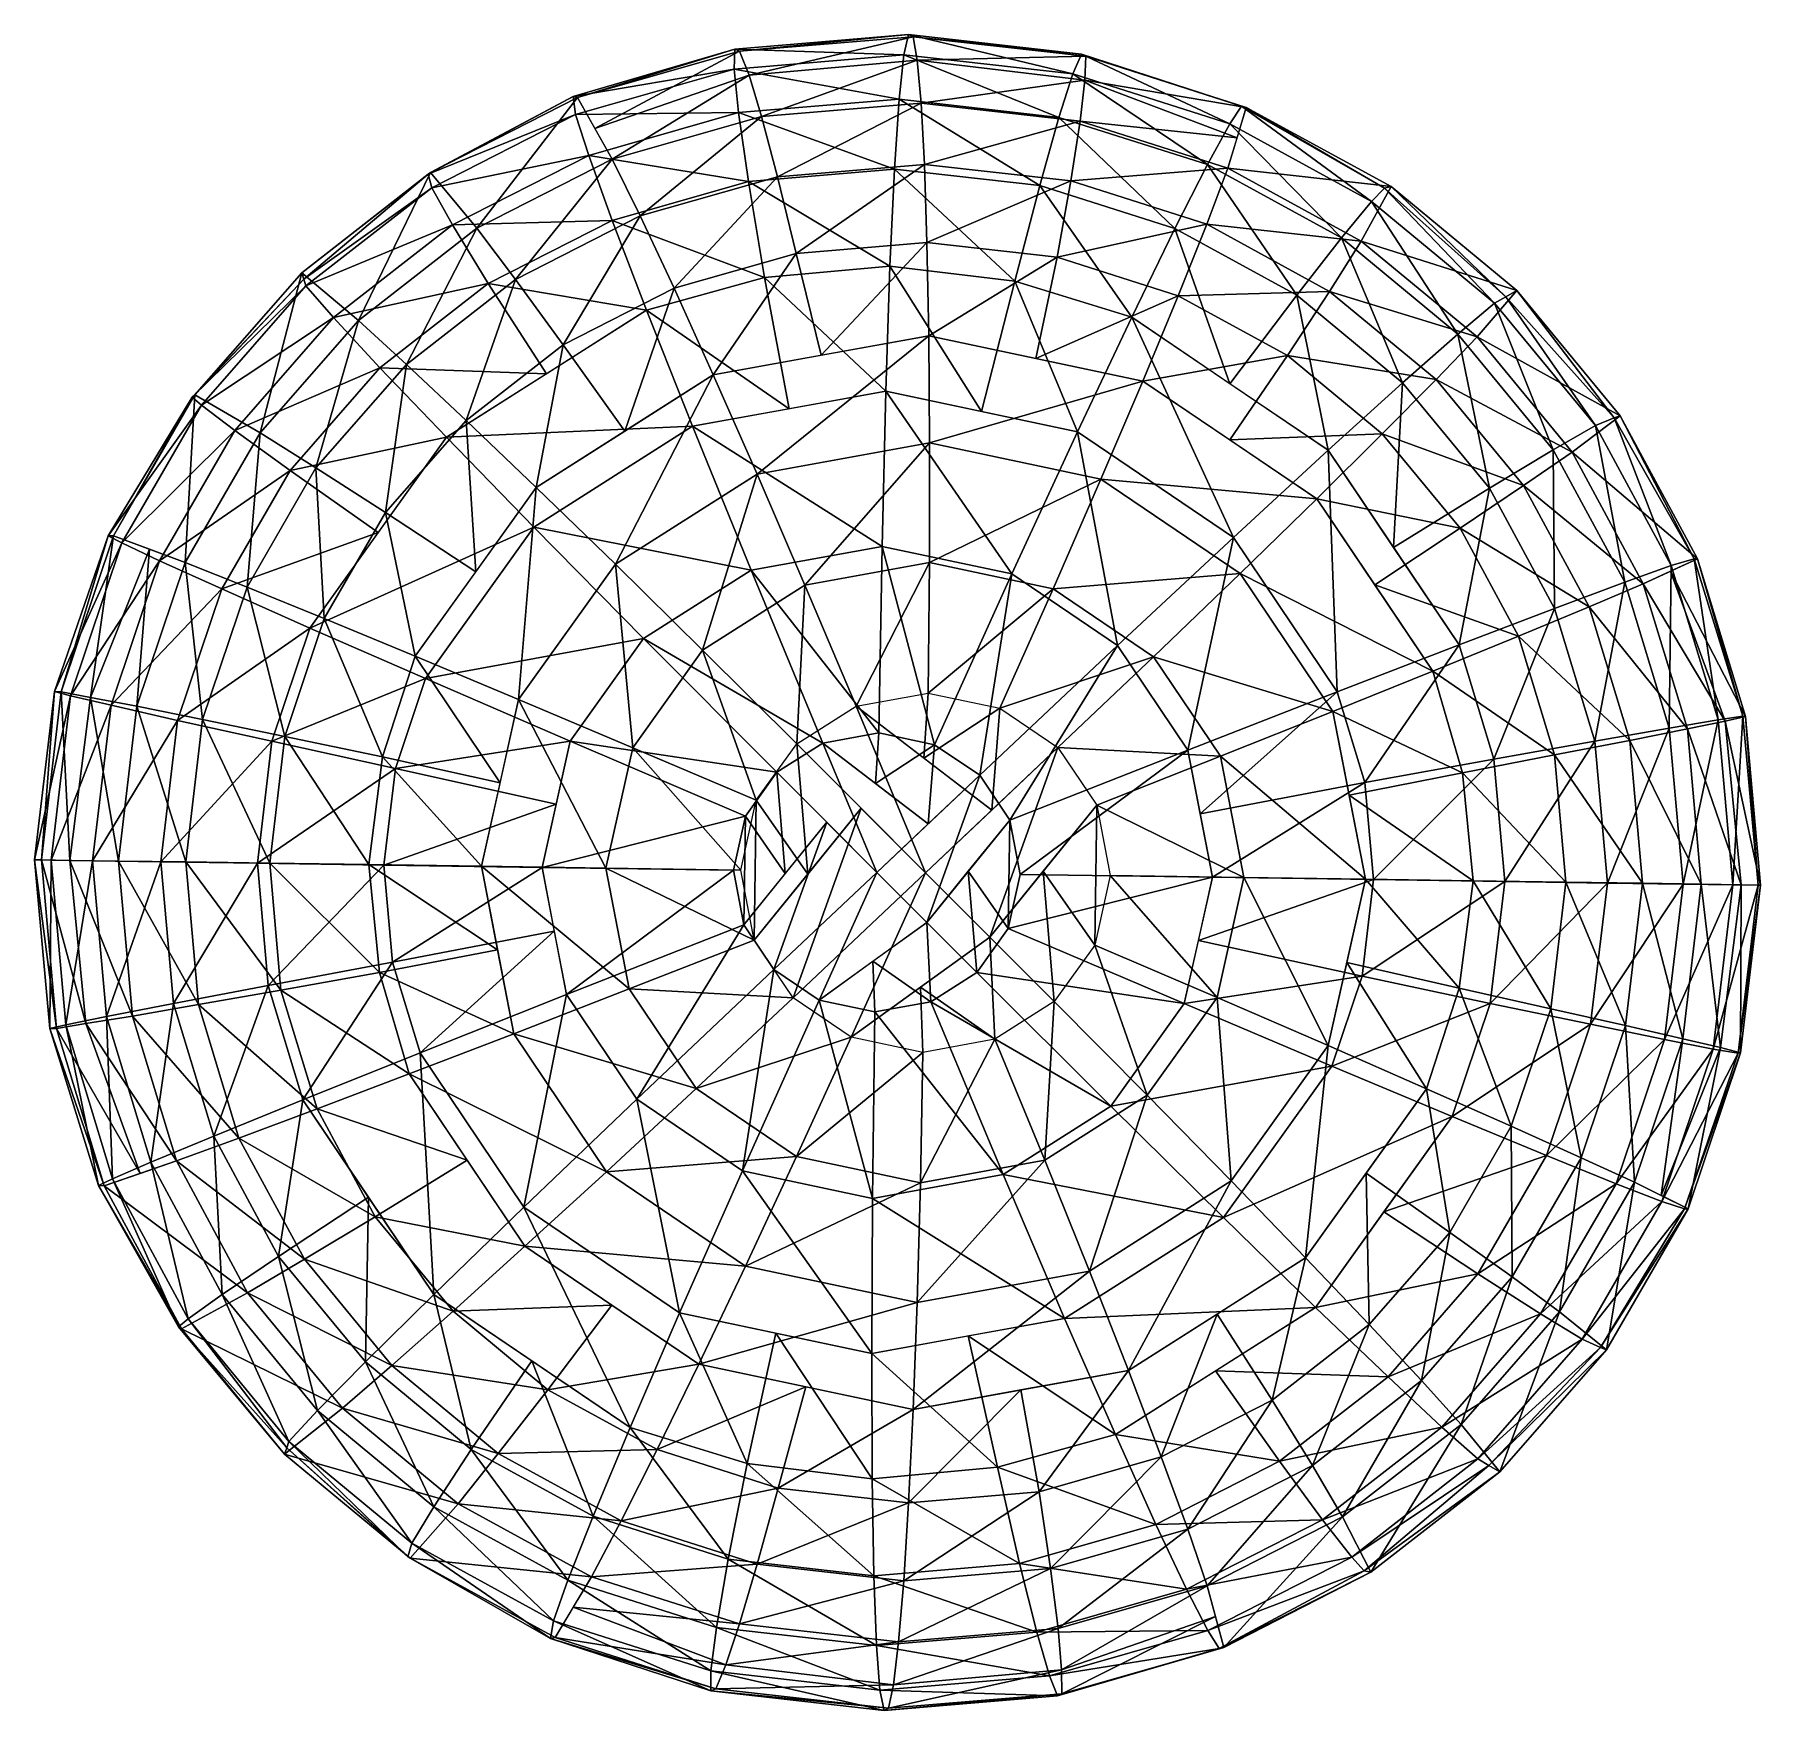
# Model space of a CAD drawing. Extents: x -17.5 to 18.3, y -17.9 to 16.8.
import ezdxf

# ---------------------------------------------------------------- set-up
doc = ezdxf.new("R2010")
doc.units = 0

msp = doc.modelspace()

# ---------------------------------------------------------------- linework, layer by layer
at = {"layer": 'Corps0', "color": 7}
for points in [[(-2.97674, 16.54516, -23.10852), (-2.87585, 16.50213, -18.45245), (0.62756, 16.84808, -23.16241)], [(0.62756, 16.84808, -23.16241), (0.52984, 16.42614, -27.6593), (-2.97674, 16.54516, -23.10852)], [(0.72149, 16.80163, -18.50494), (0.62756, 16.84808, -23.16241), (-2.87585, 16.50213, -18.45245)], [(0.52984, 16.42614, -27.6593), (0.62756, 16.84808, -23.16241), (4.03387, 16.03045, -27.71038)], [(0.62756, 16.84808, -23.16241), (0.72149, 16.80163, -18.50494), (4.21624, 16.44, -23.2135)], [(4.21624, 16.44, -23.2135), (4.03387, 16.03045, -27.71038), (0.62756, 16.84808, -23.16241)], [(-6.32781, 15.56347, -23.05084), (-6.23669, 15.54132, -18.40344), (-2.97674, 16.54516, -23.10852)], [(-2.97674, 16.54516, -23.10852), (-2.98931, 16.13311, -27.60791), (-6.32781, 15.56347, -23.05084)], [(-2.87585, 16.50213, -18.45245), (-2.97674, 16.54516, -23.10852), (-6.23669, 15.54132, -18.40344)], [(-6.23669, 15.54132, -18.40344), (-5.87689, 14.90313, -13.80737), (-2.87585, 16.50213, -18.45245)], [(-2.67785, 16.00262, -13.79376), (-2.87585, 16.50213, -18.45245), (-5.87689, 14.90313, -13.80737)], [(-2.98931, 16.13311, -27.60791), (-2.97674, 16.54516, -23.10852), (0.52984, 16.42614, -27.6593)], [(-2.87585, 16.50213, -18.45245), (-2.67785, 16.00262, -13.79376), (0.72149, 16.80163, -18.50494)], [(0.80938, 16.31726, -13.83612), (0.72149, 16.80163, -18.50494), (-2.67785, 16.00262, -13.79376)], [(0.72149, 16.80163, -18.50494), (0.80938, 16.31726, -13.83612), (4.30346, 16.39721, -18.55725)], [(4.30346, 16.39721, -18.55725), (4.21624, 16.44, -23.2135), (0.72149, 16.80163, -18.50494)], [(-6.27709, 15.19317, -27.55999), (-6.32781, 15.56347, -23.05084), (-2.98931, 16.13311, -27.60791)], [(-2.98931, 16.13311, -27.60791), (-2.89678, 15.22875, -31.79815), (-6.27709, 15.19317, -27.55999)], [(0.52984, 16.42614, -27.6593), (0.43115, 15.50579, -31.84674), (-2.98931, 16.13311, -27.60791)], [(-2.89678, 15.22875, -31.79815), (-2.98931, 16.13311, -27.60791), (0.43115, 15.50579, -31.84674)], [(-2.67785, 16.00262, -13.79376), (-2.42333, 15.14935, -9.25653), (0.80938, 16.31726, -13.83612)], [(0.88836, 15.4251, -9.30487), (0.80938, 16.31726, -13.83612), (-2.42333, 15.14935, -9.25653)], [(0.43115, 15.50579, -31.84674), (0.52984, 16.42614, -27.6593), (3.74487, 15.13165, -31.89508)], [(4.03387, 16.03045, -27.71038), (3.74487, 15.13165, -31.89508), (0.52984, 16.42614, -27.6593)], [(4.28063, 15.90087, -13.89532), (4.30346, 16.39721, -18.55725), (0.80938, 16.31726, -13.83612)], [(0.80938, 16.31726, -13.83612), (0.88836, 15.4251, -9.30487), (4.28063, 15.90087, -13.89532)], [(4.03387, 16.03045, -27.71038), (4.21624, 16.44, -23.2135), (7.29046, 14.99481, -27.75793)], [(4.21624, 16.44, -23.2135), (4.30346, 16.39721, -18.55725), (7.53527, 15.36077, -23.25311)], [(7.53527, 15.36077, -23.25311), (7.29046, 14.99481, -27.75793), (4.21624, 16.44, -23.2135)], [(4.30346, 16.39721, -18.55725), (4.28063, 15.90087, -13.89532), (7.63238, 15.33856, -18.60583)], [(7.63238, 15.33856, -18.60583), (7.53527, 15.36077, -23.25311), (4.30346, 16.39721, -18.55725)], [(-5.87689, 14.90313, -13.80737), (-5.51727, 14.26483, -9.21148), (-2.67785, 16.00262, -13.79376)], [(-2.42333, 15.14935, -9.25653), (-2.67785, 16.00262, -13.79376), (-5.51727, 14.26483, -9.21148)], [(4.18603, 15.05273, -9.35296), (4.28063, 15.90087, -13.89532), (0.88836, 15.4251, -9.30487)], [(3.74487, 15.13165, -31.89508), (4.03387, 16.03045, -27.71038), (6.82446, 14.15228, -31.94)], [(7.29046, 14.99481, -27.75793), (6.82446, 14.15228, -31.94), (4.03387, 16.03045, -27.71038)], [(4.28063, 15.90087, -13.89532), (4.18603, 15.05273, -9.35296), (7.44171, 14.70837, -14.00164)], [(7.44171, 14.70837, -14.00164), (7.63238, 15.33856, -18.60583), (4.28063, 15.90087, -13.89532)], [(-9.33697, 13.95599, -22.98315), (-9.28802, 13.98785, -18.35906), (-6.32781, 15.56347, -23.05084)], [(-6.32781, 15.56347, -23.05084), (-6.27709, 15.19317, -27.55999), (-9.33697, 13.95599, -22.98315)], [(-6.23669, 15.54132, -18.40344), (-6.32781, 15.56347, -23.05084), (-9.28802, 13.98785, -18.35906)], [(-9.28802, 13.98785, -18.35906), (-8.32641, 12.83471, -9.17047), (-6.23669, 15.54132, -18.40344)], [(-5.51727, 14.26483, -9.21148), (-6.23669, 15.54132, -18.40344), (-8.32641, 12.83471, -9.17047)], [(0.43115, 15.50579, -31.84674), (0.33386, 14.05682, -35.5758), (-2.89678, 15.22875, -31.79815)], [(-2.42333, 15.14935, -9.25653), (-2.09197, 13.90142, -5.0158), (0.88836, 15.4251, -9.30487)], [(0.95611, 14.15521, -5.0603), (0.88836, 15.4251, -9.30487), (-2.09197, 13.90142, -5.0158)], [(0.33386, 14.05682, -35.5758), (0.43115, 15.50579, -31.84674), (3.34783, 13.71649, -35.61975)], [(3.74487, 15.13165, -31.89508), (3.34783, 13.71649, -35.61975), (0.43115, 15.50579, -31.84674)], [(0.88836, 15.4251, -9.30487), (0.95611, 14.15521, -5.0603), (4.18603, 15.05273, -9.35296)], [(-9.26214, 13.67358, -27.51654), (-9.33697, 13.95599, -22.98315), (-6.27709, 15.19317, -27.55999)], [(-6.27709, 15.19317, -27.55999), (-6.00598, 14.3399, -31.7528), (-9.26214, 13.67358, -27.51654)], [(-6.00598, 14.3399, -31.7528), (-6.27709, 15.19317, -27.55999), (-2.89678, 15.22875, -31.79815)], [(-2.89678, 15.22875, -31.79815), (-2.69323, 13.80487, -35.53161), (-6.00598, 14.3399, -31.7528)], [(-5.51727, 14.26483, -9.21148), (-4.93969, 13.08734, -4.97424), (-2.42333, 15.14935, -9.25653)], [(-2.09197, 13.90142, -5.0158), (-2.42333, 15.14935, -9.25653), (-4.93969, 13.08734, -4.97424)], [(-2.69323, 13.80487, -35.53161), (-2.89678, 15.22875, -31.79815), (0.33386, 14.05682, -35.5758)], [(3.99133, 13.81243, -5.10455), (4.18603, 15.05273, -9.35296), (0.95611, 14.15521, -5.0603)], [(3.34783, 13.71649, -35.61975), (3.74487, 15.13165, -31.89508), (6.14898, 12.82568, -35.6607)], [(6.82446, 14.15228, -31.94), (6.14898, 12.82568, -35.6607), (3.74487, 15.13165, -31.89508)], [(4.18603, 15.05273, -9.35296), (3.99133, 13.81243, -5.10455), (7.25073, 14.07818, -9.39776)], [(7.25073, 14.07818, -9.39776), (7.44171, 14.70837, -14.00164), (4.18603, 15.05273, -9.35296)], [(7.63238, 15.33856, -18.60583), (7.25073, 14.07818, -9.39776), (10.63708, 13.69653, -18.64978)], [(7.29046, 14.99481, -27.75793), (7.53527, 15.36077, -23.25311), (10.22985, 13.38861, -27.8009)], [(7.53527, 15.36077, -23.25311), (7.63238, 15.33856, -18.60583), (10.49713, 13.66595, -23.27258)], [(10.49713, 13.66595, -23.27258), (10.22985, 13.38861, -27.8009), (7.53527, 15.36077, -23.25311)], [(10.63708, 13.69653, -18.64978), (10.49713, 13.66595, -23.27258), (7.63238, 15.33856, -18.60583)], [(6.82446, 14.15228, -31.94), (7.29046, 14.99481, -27.75793), (9.60406, 12.6333, -31.98059)], [(10.22985, 13.38861, -27.8009), (9.60406, 12.6333, -31.98059), (7.29046, 14.99481, -27.75793)], [(-8.82885, 12.90283, -31.71166), (-9.26214, 13.67358, -27.51654), (-6.00598, 14.3399, -31.7528)], [(-6.00598, 14.3399, -31.7528), (-5.52124, 12.99633, -35.49041), (-8.82885, 12.90283, -31.71166)], [(-5.52124, 12.99633, -35.49041), (-6.00598, 14.3399, -31.7528), (-2.69323, 13.80487, -35.53161)], [(-11.95733, 11.91052, -18.32012), (-10.78381, 10.92236, -9.1347), (-9.28802, 13.98785, -18.35906)], [(-9.28802, 13.98785, -18.35906), (-9.33697, 13.95599, -22.98315), (-11.95733, 11.91052, -18.32012)], [(-8.32641, 12.83471, -9.17047), (-9.28802, 13.98785, -18.35906), (-10.78381, 10.92236, -9.1347)], [(-8.32641, 12.83471, -9.17047), (-7.52532, 11.77099, -4.93658), (-5.51727, 14.26483, -9.21148)], [(-4.93969, 13.08734, -4.97424), (-5.51727, 14.26483, -9.21148), (-7.52532, 11.77099, -4.93658)], [(0.33386, 14.05682, -35.5758), (0.24078, 12.04913, -38.69714), (-2.69323, 13.80487, -35.53161)], [(-2.09197, 13.90142, -5.0158), (-1.70263, 12.31195, -1.21185), (0.95611, 14.15521, -5.0603)], [(1.00976, 12.53778, -1.25146), (0.95611, 14.15521, -5.0603), (-1.70263, 12.31195, -1.21185)], [(0.24078, 12.04913, -38.69714), (0.33386, 14.05682, -35.5758), (2.83056, 11.73211, -38.73492)], [(3.34783, 13.71649, -35.61975), (2.83056, 11.73211, -38.73492), (0.33386, 14.05682, -35.5758)], [(0.95611, 14.15521, -5.0603), (1.00976, 12.53778, -1.25146), (3.99133, 13.81243, -5.10455)], [(6.81219, 12.91552, -5.14569), (7.25073, 14.07818, -9.39776), (3.99133, 13.81243, -5.10455)], [(6.14898, 12.82568, -35.6607), (6.82446, 14.15228, -31.94), (8.6773, 11.44409, -35.69763)], [(7.25073, 14.07818, -9.39776), (6.81219, 12.91552, -5.14569), (10.01684, 12.56652, -9.43811)], [(9.60406, 12.6333, -31.98059), (8.6773, 11.44409, -35.69763), (6.82446, 14.15228, -31.94)], [(10.01684, 12.56652, -9.43811), (10.63708, 13.69653, -18.64978), (7.25073, 14.07818, -9.39776)], [(-11.91534, 11.776, -22.89923), (-11.95733, 11.91052, -18.32012), (-9.33697, 13.95599, -22.98315)], [(-9.33697, 13.95599, -22.98315), (-9.26214, 13.67358, -27.51654), (-11.91534, 11.776, -22.89923)], [(-11.87347, 11.64141, -27.47845), (-11.91534, 11.776, -22.89923), (-9.26214, 13.67358, -27.51654)], [(-9.26214, 13.67358, -27.51654), (-8.82885, 12.90283, -31.71166), (-11.87347, 11.64141, -27.47845)], [(-2.69323, 13.80487, -35.53161), (-2.36077, 11.80804, -38.65917), (-5.52124, 12.99633, -35.49041)], [(-4.93969, 13.08734, -4.97424), (-4.23675, 11.5874, -1.17492), (-2.09197, 13.90142, -5.0158)], [(-1.70263, 12.31195, -1.21185), (-2.09197, 13.90142, -5.0158), (-4.23675, 11.5874, -1.17492)], [(-2.36077, 11.80804, -38.65917), (-2.69323, 13.80487, -35.53161), (0.24078, 12.04913, -38.69714)], [(3.71069, 12.23278, -1.29083), (3.99133, 13.81243, -5.10455), (1.00976, 12.53778, -1.25146)], [(2.83056, 11.73211, -38.73492), (3.34783, 13.71649, -35.61975), (5.25494, 10.9876, -38.77032)], [(6.14898, 12.82568, -35.6607), (5.25494, 10.9876, -38.77032), (3.34783, 13.71649, -35.61975)], [(3.99133, 13.81243, -5.10455), (3.71069, 12.23278, -1.29083), (6.81219, 12.91552, -5.14569)], [(10.63708, 13.69653, -18.64978), (10.01684, 12.56652, -9.43811), (13.24591, 11.54205, -18.68786)], [(10.22985, 13.38861, -27.8009), (10.49713, 13.66595, -23.27258), (12.78198, 11.28094, -27.83819)], [(10.49713, 13.66595, -23.27258), (10.63708, 13.69653, -18.64978), (13.01403, 11.41149, -23.263)], [(13.01403, 11.41149, -23.263), (12.78198, 11.28094, -27.83819), (10.49713, 13.66595, -23.27258)], [(13.24591, 11.54205, -18.68786), (13.01403, 11.41149, -23.263), (10.63708, 13.69653, -18.64978)], [(9.60406, 12.6333, -31.98059), (10.22985, 13.38861, -27.8009), (12.01763, 10.64013, -32.01593)], [(12.78198, 11.28094, -27.83819), (12.01763, 10.64013, -32.01593), (10.22985, 13.38861, -27.8009)], [(-11.29833, 10.98107, -31.67572), (-11.87347, 11.64141, -27.47845), (-8.82885, 12.90283, -31.71166)], [(-8.82885, 12.90283, -31.71166), (-8.08886, 11.6892, -35.453), (-11.29833, 10.98107, -31.67572)], [(-8.08886, 11.6892, -35.453), (-8.82885, 12.90283, -31.71166), (-5.52124, 12.99633, -35.49041)], [(-5.52124, 12.99633, -35.49041), (-4.8078, 11.13476, -38.62353), (-8.08886, 11.6892, -35.453)], [(-7.52532, 11.77099, -4.93658), (-6.53759, 10.41619, -1.14135), (-4.93969, 13.08734, -4.97424)], [(-4.23675, 11.5874, -1.17492), (-4.93969, 13.08734, -4.97424), (-6.53759, 10.41619, -1.14135)], [(-4.8078, 11.13476, -38.62353), (-5.52124, 12.99633, -35.49041), (-2.36077, 11.80804, -38.65917)], [(6.22082, 11.4345, -1.32751), (6.81219, 12.91552, -5.14569), (3.71069, 12.23278, -1.29083)], [(6.81219, 12.91552, -5.14569), (6.22082, 11.4345, -1.32751), (9.35809, 11.52416, -5.18292)], [(9.35809, 11.52416, -5.18292), (10.01684, 12.56652, -9.43811), (6.81219, 12.91552, -5.14569)], [(-10.78381, 10.92236, -9.1347), (-9.78717, 10.0108, -4.90362), (-8.32641, 12.83471, -9.17047)], [(-7.52532, 11.77099, -4.93658), (-8.32641, 12.83471, -9.17047), (-9.78717, 10.0108, -4.90362)], [(-1.70263, 12.31195, -1.21185), (-1.18774, 10.19842, 2.00531), (1.00976, 12.53778, -1.25146)], [(1.04699, 10.60314, 1.97271), (1.00976, 12.53778, -1.25146), (-1.18774, 10.19842, 2.00531)], [(1.00976, 12.53778, -1.25146), (1.04699, 10.60314, 1.97271), (3.71069, 12.23278, -1.29083)], [(5.25494, 10.9876, -38.77032), (6.14898, 12.82568, -35.6607), (7.29144, 9.61047, -38.8001)], [(8.6773, 11.44409, -35.69763), (7.29144, 9.61047, -38.8001), (6.14898, 12.82568, -35.6607)], [(8.6773, 11.44409, -35.69763), (9.60406, 12.6333, -31.98059), (10.87261, 9.6311, -35.72967)], [(10.01684, 12.56652, -9.43811), (9.35809, 11.52416, -5.18292), (12.41851, 10.58312, -9.4732)], [(12.01763, 10.64013, -32.01593), (10.87261, 9.6311, -35.72967), (9.60406, 12.6333, -31.98059)], [(12.41851, 10.58312, -9.4732), (13.24591, 11.54205, -18.68786), (10.01684, 12.56652, -9.43811)], [(-4.23675, 11.5874, -1.17492), (-3.4226, 9.79357, 2.0379), (-1.70263, 12.31195, -1.21185)], [(-1.18774, 10.19842, 2.00531), (-1.70263, 12.31195, -1.21185), (-3.4226, 9.79357, 2.0379)], [(3.26684, 10.13323, 1.9403), (3.71069, 12.23278, -1.29083), (1.04699, 10.60314, 1.97271)], [(3.71069, 12.23278, -1.29083), (3.26684, 10.13323, 1.9403), (6.22082, 11.4345, -1.32751)], [(-14.17169, 9.37817, -18.28796), (-12.82238, 8.591, -9.10504), (-11.95733, 11.91052, -18.32012)], [(-11.95733, 11.91052, -18.32012), (-11.91534, 11.776, -22.89923), (-14.17169, 9.37817, -18.28796)], [(-10.78381, 10.92236, -9.1347), (-11.95733, 11.91052, -18.32012), (-12.82238, 8.591, -9.10504)], [(0.24078, 12.04913, -38.69714), (0.15423, 9.45245, -41.06201), (-2.36077, 11.80804, -38.65917)], [(0.15423, 9.45245, -41.06201), (0.24078, 12.04913, -38.69714), (2.14337, 9.03137, -41.09106)], [(2.83056, 11.73211, -38.73492), (2.14337, 9.03137, -41.09106), (0.24078, 12.04913, -38.69714)], [(-14.23352, 9.33404, -22.9118), (-14.17169, 9.37817, -18.28796), (-11.91534, 11.776, -22.89923)], [(-11.91534, 11.776, -22.89923), (-11.87347, 11.64141, -27.47845), (-14.23352, 9.33404, -22.9118)], [(-14.03967, 9.164, -27.44696), (-14.23352, 9.33404, -22.9118), (-11.87347, 11.64141, -27.47845)], [(-11.87347, 11.64141, -27.47845), (-11.29833, 10.98107, -31.67572), (-14.03967, 9.164, -27.44696)], [(-10.33496, 9.94116, -35.42022), (-11.29833, 10.98107, -31.67572), (-8.08886, 11.6892, -35.453)], [(-8.08886, 11.6892, -35.453), (-6.88311, 9.81768, -38.59326), (-10.33496, 9.94116, -35.42022)], [(-9.78717, 10.0108, -4.90362), (-8.55035, 8.84985, -1.11206), (-7.52532, 11.77099, -4.93658)], [(-6.53759, 10.41619, -1.14135), (-7.52532, 11.77099, -4.93658), (-8.55035, 8.84985, -1.11206)], [(-6.88311, 9.81768, -38.59326), (-8.08886, 11.6892, -35.453), (-4.8078, 11.13476, -38.62353)], [(-6.53759, 10.41619, -1.14135), (-5.26007, 8.6275, 2.06463), (-4.23675, 11.5874, -1.17492)], [(-3.4226, 9.79357, 2.0379), (-4.23675, 11.5874, -1.17492), (-5.26007, 8.6275, 2.06463)], [(-2.36077, 11.80804, -38.65917), (-1.84844, 9.08978, -41.03277), (-4.8078, 11.13476, -38.62353)], [(-1.84844, 9.08978, -41.03277), (-2.36077, 11.80804, -38.65917), (0.15423, 9.45245, -41.06201)], [(2.14337, 9.03137, -41.09106), (2.83056, 11.73211, -38.73492), (4.1325, 8.61016, -41.12011)], [(5.25494, 10.9876, -38.77032), (4.1325, 8.61016, -41.12011), (2.83056, 11.73211, -38.73492)], [(8.48638, 10.19653, -1.36059), (9.35809, 11.52416, -5.18292), (6.22082, 11.4345, -1.32751)], [(9.35809, 11.52416, -5.18292), (8.48638, 10.19653, -1.36059), (11.56866, 9.69854, -5.2152)], [(11.56866, 9.69854, -5.2152), (12.41851, 10.58312, -9.4732), (9.35809, 11.52416, -5.18292)], [(13.24591, 11.54205, -18.68786), (12.41851, 10.58312, -9.4732), (15.38781, 8.94598, -18.71923)], [(13.01403, 11.41149, -23.263), (13.24591, 11.54205, -18.68786), (15.26043, 8.90283, -23.34216)], [(15.38781, 8.94598, -18.71923), (15.26043, 8.90283, -23.34216), (13.24591, 11.54205, -18.68786)], [(-4.8078, 11.13476, -38.62353), (-3.85125, 8.72692, -41.0036), (-8.95843, 8.50042, -38.56304)], [(-3.85125, 8.72692, -41.0036), (-4.8078, 11.13476, -38.62353), (-1.84844, 9.08978, -41.03277)], [(5.48651, 9.66333, 1.90795), (6.22082, 11.4345, -1.32751), (3.26684, 10.13323, 1.9403)], [(6.22082, 11.4345, -1.32751), (5.48651, 9.66333, 1.90795), (8.48638, 10.19653, -1.36059)], [(7.29144, 9.61047, -38.8001), (8.6773, 11.44409, -35.69763), (9.32794, 8.23303, -38.82983)], [(10.87261, 9.6311, -35.72967), (9.32794, 8.23303, -38.82983), (8.6773, 11.44409, -35.69763)], [(12.01763, 10.64013, -32.01593), (12.78198, 11.28094, -27.83819), (13.99914, 8.2384, -32.04486)], [(12.78198, 11.28094, -27.83819), (13.01403, 11.41149, -23.263), (14.87725, 8.74121, -27.86883)], [(14.87725, 8.74121, -27.86883), (13.99914, 8.2384, -32.04486), (12.78198, 11.28094, -27.83819)], [(15.26043, 8.90283, -23.34216), (14.87725, 8.74121, -27.86883), (13.01403, 11.41149, -23.263)], [(-13.3468, 8.63824, -31.64587), (-14.03967, 9.164, -27.44696), (-11.29833, 10.98107, -31.67572)], [(-11.29833, 10.98107, -31.67572), (-10.33496, 9.94116, -35.42022), (-13.3468, 8.63824, -31.64587)], [(-12.82238, 8.591, -9.10504), (-11.66351, 7.86505, -4.87628), (-10.78381, 10.92236, -9.1347)], [(-9.78717, 10.0108, -4.90362), (-10.78381, 10.92236, -9.1347), (-11.66351, 7.86505, -4.87628)], [(4.1325, 8.61016, -41.12011), (5.25494, 10.9876, -38.77032), (7.36401, 6.42474, -41.16735)], [(9.32794, 8.23303, -38.82983), (7.36401, 6.42474, -41.16735), (5.25494, 10.9876, -38.77032)], [(-8.55035, 8.84985, -1.11206), (-7.09753, 7.4613, 2.09143), (-6.53759, 10.41619, -1.14135)], [(-5.26007, 8.6275, 2.06463), (-6.53759, 10.41619, -1.14135), (-7.09753, 7.4613, 2.09143)], [(-3.4226, 9.79357, 2.0379), (-2.51251, 7.73339, 4.51531), (1.04699, 10.60314, 1.97271)], [(1.06506, 8.38134, 4.46313), (1.04699, 10.60314, 1.97271), (-2.51251, 7.73339, 4.51531)], [(1.04699, 10.60314, 1.97271), (1.06506, 8.38134, 4.46313), (5.48651, 9.66333, 1.90795)], [(10.87261, 9.6311, -35.72967), (12.01763, 10.64013, -32.01593), (12.67486, 7.44659, -35.75604)], [(12.41851, 10.58312, -9.4732), (11.56866, 9.69854, -5.2152), (14.39025, 8.19311, -9.50207)], [(13.99914, 8.2384, -32.04486), (12.67486, 7.44659, -35.75604), (12.01763, 10.64013, -32.01593)], [(14.39025, 8.19311, -9.50207), (15.38781, 8.94598, -18.71923), (12.41851, 10.58312, -9.4732)], [(7.28955, 8.44403, 1.88153), (8.48638, 10.19653, -1.36059), (5.48651, 9.66333, 1.90795)], [(8.48638, 10.19653, -1.36059), (7.28955, 8.44403, 1.88153), (10.45349, 8.57202, -1.38934)], [(10.45349, 8.57202, -1.38934), (11.56866, 9.69854, -5.2152), (8.48638, 10.19653, -1.36059)], [(-12.19824, 7.81024, -35.39312), (-13.3468, 8.63824, -31.64587), (-10.33496, 9.94116, -35.42022)], [(-10.33496, 9.94116, -35.42022), (-8.95843, 8.50042, -38.56304), (-12.19824, 7.81024, -35.39312)], [(-11.66351, 7.86505, -4.87628), (-10.22003, 6.94042, -1.0877), (-9.78717, 10.0108, -4.90362)], [(-8.95843, 8.50042, -38.56304), (-10.33496, 9.94116, -35.42022), (-6.88311, 9.81768, -38.59326)], [(-8.55035, 8.84985, -1.11206), (-9.78717, 10.0108, -4.90362), (-10.22003, 6.94042, -1.0877)], [(-7.09753, 7.4613, 2.09143), (-5.45385, 5.86657, 4.55822), (-3.4226, 9.79357, 2.0379)], [(-2.51251, 7.73339, 4.51531), (-3.4226, 9.79357, 2.0379), (-5.45385, 5.86657, 4.55822)], [(11.56866, 9.69854, -5.2152), (10.45349, 8.57202, -1.38934), (13.38348, 7.49884, -5.24176)], [(13.38348, 7.49884, -5.24176), (14.39025, 8.19311, -9.50207), (11.56866, 9.69854, -5.2152)], [(-15.97515, 6.45721, -22.9104), (-15.85852, 6.45916, -18.26342), (-14.23352, 9.33404, -22.9118)], [(-14.23352, 9.33404, -22.9118), (-14.03967, 9.164, -27.44696), (-15.97515, 6.45721, -22.9104)], [(-15.85852, 6.45916, -18.26342), (-14.3753, 5.9038, -9.08245), (-14.17169, 9.37817, -18.28796)], [(-14.17169, 9.37817, -18.28796), (-14.23352, 9.33404, -22.9118), (-15.85852, 6.45916, -18.26342)], [(-12.82238, 8.591, -9.10504), (-14.17169, 9.37817, -18.28796), (-14.3753, 5.9038, -9.08245)], [(0.15423, 9.45245, -41.06201), (0.07708, 6.23651, -42.52136), (-3.85125, 8.72692, -41.0036)], [(0.07708, 6.23651, -42.52136), (0.15423, 9.45245, -41.06201), (2.77252, 5.66595, -42.56066)], [(4.1325, 8.61016, -41.12011), (2.77252, 5.66595, -42.56066), (0.15423, 9.45245, -41.06201)], [(4.61853, 7.62915, 4.41131), (5.48651, 9.66333, 1.90795), (1.06506, 8.38134, 4.46313)], [(5.48651, 9.66333, 1.90795), (4.61853, 7.62915, 4.41131), (9.09259, 7.2246, 1.85522)], [(9.32794, 8.23303, -38.82983), (10.87261, 9.6311, -35.72967), (10.68658, 6.2149, -38.84973)], [(12.67486, 7.44659, -35.75604), (10.68658, 6.2149, -38.84973), (10.87261, 9.6311, -35.72967)], [(-15.68975, 6.30847, -27.42291), (-15.97515, 6.45721, -22.9104), (-14.03967, 9.164, -27.44696)], [(-14.03967, 9.164, -27.44696), (-13.3468, 8.63824, -31.64587), (-15.68975, 6.30847, -27.42291)], [(-14.90728, 5.93786, -31.62316), (-15.68975, 6.30847, -27.42291), (-13.3468, 8.63824, -31.64587)], [(-13.3468, 8.63824, -31.64587), (-12.19824, 7.81024, -35.39312), (-14.90728, 5.93786, -31.62316)], [(-10.22003, 6.94042, -1.0877), (-8.35046, 5.71044, 2.10968), (-8.55035, 8.84985, -1.11206)], [(-7.14447, 6.63684, -40.95562), (-8.95843, 8.50042, -38.56304), (-3.85125, 8.72692, -41.0036)], [(-7.09753, 7.4613, 2.09143), (-8.55035, 8.84985, -1.11206), (-8.35046, 5.71044, 2.10968)], [(-3.85125, 8.72692, -41.0036), (-2.63677, 5.74505, -42.48175), (-7.14447, 6.63684, -40.95562)], [(-2.63677, 5.74505, -42.48175), (-3.85125, 8.72692, -41.0036), (0.07708, 6.23651, -42.52136)], [(2.77252, 5.66595, -42.56066), (4.1325, 8.61016, -41.12011), (4.96197, 4.18511, -42.59265)], [(7.36401, 6.42474, -41.16735), (4.96197, 4.18511, -42.59265), (4.1325, 8.61016, -41.12011)], [(13.99914, 8.2384, -32.04486), (14.87725, 8.74121, -27.86883), (15.48229, 5.49353, -32.06658)], [(15.38781, 8.94598, -18.71923), (14.39025, 8.19311, -9.50207), (16.99102, 5.97882, -18.74267)], [(14.87725, 8.74121, -27.86883), (15.26043, 8.90283, -23.34216), (16.44567, 5.83862, -27.89178)], [(16.44567, 5.83862, -27.89178), (15.48229, 5.49353, -32.06658), (14.87725, 8.74121, -27.86883)], [(15.26043, 8.90283, -23.34216), (15.38781, 8.94598, -18.71923), (16.91864, 5.97631, -23.39031)], [(16.91864, 5.97631, -23.39031), (16.44567, 5.83862, -27.89178), (15.26043, 8.90283, -23.34216)], [(16.99102, 5.97882, -18.74267), (16.91864, 5.97631, -23.39031), (15.38781, 8.94598, -18.71923)], [(-14.3753, 5.9038, -9.08245), (-13.09289, 5.3916, -4.85552), (-12.82238, 8.591, -9.10504)], [(-11.66351, 7.86505, -4.87628), (-12.82238, 8.591, -9.10504), (-13.09289, 5.3916, -4.85552)], [(-10.37365, 6.52282, -38.54248), (-12.19824, 7.81024, -35.39312), (-8.95843, 8.50042, -38.56304)], [(-8.95843, 8.50042, -38.56304), (-7.14447, 6.63684, -40.95562), (-11.78887, 4.5451, -38.52185)], [(-2.51251, 7.73339, 4.51531), (-1.52075, 5.43505, 6.10845), (1.06506, 8.38134, 4.46313)], [(1.06152, 5.90264, 6.07073), (1.06506, 8.38134, 4.46313), (-1.52075, 5.43505, 6.10845)], [(1.06506, 8.38134, 4.46313), (1.06152, 5.90264, 6.07073), (4.61853, 7.62915, 4.41131)], [(9.09259, 7.2246, 1.85522), (10.45349, 8.57202, -1.38934), (7.28955, 8.44403, 1.88153)], [(10.45349, 8.57202, -1.38934), (9.09259, 7.2246, 1.85522), (12.06842, 6.61456, -1.4129)], [(12.06842, 6.61456, -1.4129), (13.38348, 7.49884, -5.24176), (10.45349, 8.57202, -1.38934)], [(12.67486, 7.44659, -35.75604), (13.99914, 8.2384, -32.04486), (14.02398, 4.94989, -35.77581)], [(15.48229, 5.49353, -32.06658), (14.02398, 4.94989, -35.77581), (13.99914, 8.2384, -32.04486)], [(7.36401, 6.42474, -41.16735), (9.32794, 8.23303, -38.82983), (9.51995, 3.22222, -41.19885)], [(12.04522, 4.19659, -38.86962), (9.51995, 3.22222, -41.19885), (9.32794, 8.23303, -38.82983)], [(14.39025, 8.19311, -9.50207), (13.38348, 7.49884, -5.24176), (15.86621, 5.4616, -9.52368)], [(15.86621, 5.4616, -9.52368), (16.99102, 5.97882, -18.74267), (14.39025, 8.19311, -9.50207)], [(-13.61761, 5.354, -35.37255), (-14.90728, 5.93786, -31.62316), (-12.19824, 7.81024, -35.39312)], [(-12.19824, 7.81024, -35.39312), (-10.37365, 6.52282, -38.54248), (-13.61761, 5.354, -35.37255)], [(-13.09289, 5.3916, -4.85552), (-11.492, 4.7395, -1.06927), (-11.66351, 7.86505, -4.87628)], [(-10.22003, 6.94042, -1.0877), (-11.66351, 7.86505, -4.87628), (-11.492, 4.7395, -1.06927)], [(-5.45385, 5.86657, 4.55822), (-3.64379, 4.08764, 6.13934), (-2.51251, 7.73339, 4.51531)], [(-1.52075, 5.43505, 6.10845), (-2.51251, 7.73339, 4.51531), (-3.64379, 4.08764, 6.13934)], [(3.62646, 5.3598, 6.03332), (4.61853, 7.62915, 4.41131), (1.06152, 5.90264, 6.07073)], [(4.61853, 7.62915, 4.41131), (3.62646, 5.3598, 6.03332), (7.50476, 5.67712, 4.36914)], [(7.50476, 5.67712, 4.36914), (9.09259, 7.2246, 1.85522), (4.61853, 7.62915, 4.41131)], [(-9.60363, 3.95941, 2.12792), (-7.45977, 3.06372, 4.58734), (-7.09753, 7.4613, 2.09143)], [(-5.45385, 5.86657, 4.55822), (-7.09753, 7.4613, 2.09143), (-7.45977, 3.06372, 4.58734)], [(9.09259, 7.2246, 1.85522), (7.50476, 5.67712, 4.36914), (11.49816, 3.65087, 1.82006)], [(10.29541, 5.43786, 1.83758), (12.06842, 6.61456, -1.4129), (9.09259, 7.2246, 1.85522)], [(10.68658, 6.2149, -38.84973), (12.67486, 7.44659, -35.75604), (12.04522, 4.19659, -38.86962)], [(14.02398, 4.94989, -35.77581), (12.04522, 4.19659, -38.86962), (12.67486, 7.44659, -35.75604)], [(13.38348, 7.49884, -5.24176), (12.06842, 6.61456, -1.4129), (14.74188, 4.98468, -5.26165)], [(14.74188, 4.98468, -5.26165), (15.86621, 5.4616, -9.52368), (13.38348, 7.49884, -5.24176)], [(-11.492, 4.7395, -1.06927), (-9.60363, 3.95941, 2.12792), (-10.22003, 6.94042, -1.0877)], [(-8.35046, 5.71044, 2.10968), (-10.22003, 6.94042, -1.0877), (-9.60363, 3.95941, 2.12792)], [(-17.08294, 3.23022, -22.90307), (-16.94488, 3.22229, -18.24761), (-15.97515, 6.45721, -22.9104)], [(-15.97515, 6.45721, -22.9104), (-15.68975, 6.30847, -27.42291), (-17.08294, 3.23022, -22.90307)], [(-16.94488, 3.22229, -18.24761), (-16.33984, 3.10705, -13.59484), (-15.85852, 6.45916, -18.26342)], [(-15.85852, 6.45916, -18.26342), (-15.97515, 6.45721, -22.9104), (-16.94488, 3.22229, -18.24761)], [(-15.11682, 6.18145, -13.67285), (-15.85852, 6.45916, -18.26342), (-16.33984, 3.10705, -13.59484)], [(-11.78887, 4.5451, -38.52185), (-13.61761, 5.354, -35.37255), (-10.37365, 6.52282, -38.54248)], [(-9.39013, 3.49871, -40.92297), (-11.78887, 4.5451, -38.52185), (-7.14447, 6.63684, -40.95562)], [(-7.14447, 6.63684, -40.95562), (-4.86804, 4.32885, -42.44927), (-9.39013, 3.49871, -40.92297)], [(-4.86804, 4.32885, -42.44927), (-7.14447, 6.63684, -40.95562), (-2.63677, 5.74505, -42.48175)], [(12.06842, 6.61456, -1.4129), (10.29541, 5.43786, 1.83758), (13.27722, 4.37738, -1.43066)], [(13.27722, 4.37738, -1.43066), (14.74188, 4.98468, -5.26165), (12.06842, 6.61456, -1.4129)], [(-16.75256, 3.14202, -27.40753), (-17.08294, 3.23022, -22.90307), (-15.68975, 6.30847, -27.42291)], [(-15.68975, 6.30847, -27.42291), (-14.90728, 5.93786, -31.62316), (-16.75256, 3.14202, -27.40753)], [(-16.33984, 3.10705, -13.59484), (-15.37542, 2.92401, -9.06793), (-15.11682, 6.18145, -13.67285)], [(-14.3753, 5.9038, -9.08245), (-15.11682, 6.18145, -13.67285), (-15.37542, 2.92401, -9.06793)], [(0.07708, 6.23651, -42.52136), (0.01159, 2.37109, -42.92596), (-2.63677, 5.74505, -42.48175)], [(0.01159, 2.37109, -42.92596), (0.07708, 6.23651, -42.52136), (1.16528, 2.12695, -42.94281)], [(2.77252, 5.66595, -42.56066), (1.16528, 2.12695, -42.94281), (0.07708, 6.23651, -42.52136)], [(4.96197, 4.18511, -42.59265), (7.36401, 6.42474, -41.16735), (6.42272, 2.01531, -42.61401)], [(9.51995, 3.22222, -41.19885), (6.42272, 2.01531, -42.61401), (7.36401, 6.42474, -41.16735)], [(-15.91235, 2.94348, -31.60864), (-16.75256, 3.14202, -27.40753), (-14.90728, 5.93786, -31.62316)], [(-14.90728, 5.93786, -31.62316), (-13.61761, 5.354, -35.37255), (-15.91235, 2.94348, -31.60864)], [(-15.37542, 2.92401, -9.06793), (-14.01342, 2.64904, -4.84216), (-14.3753, 5.9038, -9.08245)], [(-13.09289, 5.3916, -4.85552), (-14.3753, 5.9038, -9.08245), (-14.01342, 2.64904, -4.84216)], [(-7.45977, 3.06372, 4.58734), (-5.09161, 2.06451, 6.1604), (-5.45385, 5.86657, 4.55822)], [(-3.64379, 4.08764, 6.13934), (-5.45385, 5.86657, 4.55822), (-5.09161, 2.06451, 6.1604)], [(-2.63677, 5.74505, -42.48175), (-1.14978, 2.16076, -42.90899), (-4.86804, 4.32885, -42.44927)], [(-1.14978, 2.16076, -42.90899), (-2.63677, 5.74505, -42.48175), (0.01159, 2.37109, -42.92596)], [(-1.52075, 5.43505, 6.10845), (-0.46221, 2.92633, 6.66833), (1.06152, 5.90264, 6.07073)], [(1.03363, 3.1972, 6.64648), (1.06152, 5.90264, 6.07073), (-0.46221, 2.92633, 6.66833)], [(1.06152, 5.90264, 6.07073), (1.03363, 3.1972, 6.64648), (3.62646, 5.3598, 6.03332)], [(15.48229, 5.49353, -32.06658), (16.44567, 5.83862, -27.89178), (16.4013, 2.471, -32.08007)], [(17.41754, 2.64245, -27.90612), (16.4013, 2.471, -32.08007), (16.44567, 5.83862, -27.89178)], [(16.99102, 5.97882, -18.74267), (16.42871, 5.72021, -14.13311), (17.98431, 2.7116, -18.75726)], [(16.44567, 5.83862, -27.89178), (16.91864, 5.97631, -23.39031), (17.41754, 2.64245, -27.90612)], [(16.91864, 5.97631, -23.39031), (16.99102, 5.97882, -18.74267), (17.93328, 2.71826, -23.414)], [(17.93328, 2.71826, -23.414), (17.41754, 2.64245, -27.90612), (16.91864, 5.97631, -23.39031)], [(17.98431, 2.7116, -18.75726), (17.93328, 2.71826, -23.414), (16.99102, 5.97882, -18.74267)], [(-14.01342, 2.64904, -4.84216), (-12.31109, 2.29895, -1.05737), (-13.09289, 5.3916, -4.85552)], [(-11.492, 4.7395, -1.06927), (-13.09289, 5.3916, -4.85552), (-12.31109, 2.29895, -1.05737)], [(-3.64379, 4.08764, 6.13934), (-1.69213, 2.14581, 6.68627), (-1.52075, 5.43505, 6.10845)], [(-0.46221, 2.92633, 6.66833), (-1.52075, 5.43505, 6.10845), (-1.69213, 2.14581, 6.68627)], [(1.16528, 2.12695, -42.94281), (2.77252, 5.66595, -42.56066), (2.10235, 1.49322, -42.95654)], [(4.96197, 4.18511, -42.59265), (2.10235, 1.49322, -42.95654), (2.77252, 5.66595, -42.56066)], [(5.70971, 3.95086, 6.00292), (7.50476, 5.67712, 4.36914), (3.62646, 5.3598, 6.03332)], [(7.50476, 5.67712, 4.36914), (5.70971, 3.95086, 6.00292), (9.43023, 2.81677, 4.34094)], [(9.43023, 2.81677, 4.34094), (11.49816, 3.65087, 1.82006), (7.50476, 5.67712, 4.36914)], [(11.49816, 3.65087, 1.82006), (13.27722, 4.37738, -1.43066), (10.29541, 5.43786, 1.83758)], [(14.02398, 4.94989, -35.77581), (15.48229, 5.49353, -32.06658), (14.8598, 2.20068, -35.78808)], [(15.86621, 5.4616, -9.52368), (14.74188, 4.98468, -5.26165), (16.78063, 2.45385, -9.5371)], [(16.4013, 2.471, -32.08007), (14.8598, 2.20068, -35.78808), (15.48229, 5.49353, -32.06658)], [(16.42871, 5.72021, -14.13311), (15.86621, 5.4616, -9.52368), (17.56561, 2.61132, -14.08959)], [(16.78063, 2.45385, -9.5371), (17.56561, 2.61132, -14.08959), (15.86621, 5.4616, -9.52368)], [(17.56561, 2.61132, -14.08959), (17.98431, 2.7116, -18.75726), (16.42871, 5.72021, -14.13311)], [(-14.53179, 2.63043, -35.35925), (-15.91235, 2.94348, -31.60864), (-13.61761, 5.354, -35.37255)], [(-13.61761, 5.354, -35.37255), (-11.78887, 4.5451, -38.52185), (-14.53179, 2.63043, -35.35925)], [(2.51953, 2.88269, 6.62481), (3.62646, 5.3598, 6.03332), (1.03363, 3.1972, 6.64648)], [(3.62646, 5.3598, 6.03332), (2.51953, 2.88269, 6.62481), (5.70971, 3.95086, 6.00292)], [(-12.31109, 2.29895, -1.05737), (-10.27984, 1.87231, 2.13769), (-11.492, 4.7395, -1.06927)], [(-9.60363, 3.95941, 2.12792), (-11.492, 4.7395, -1.06927), (-10.27984, 1.87231, 2.13769)], [(12.04522, 4.19659, -38.86962), (14.02398, 4.94989, -35.77581), (12.76593, 1.82604, -38.88018)], [(14.8598, 2.20068, -35.78808), (12.76593, 1.82604, -38.88018), (14.02398, 4.94989, -35.77581)], [(14.74188, 4.98468, -5.26165), (13.27722, 4.37738, -1.43066), (15.58355, 2.2163, -5.27398)], [(15.58355, 2.2163, -5.27398), (16.78063, 2.45385, -9.5371), (14.74188, 4.98468, -5.26165)], [(-12.57714, 2.19659, -38.51043), (-14.53179, 2.63043, -35.35925), (-11.78887, 4.5451, -38.52185)], [(-11.78887, 4.5451, -38.52185), (-9.39013, 3.49871, -40.92297), (-12.57714, 2.19659, -38.51043)], [(-6.38952, 2.20263, -42.42706), (-9.39013, 3.49871, -40.92297), (-4.86804, 4.32885, -42.44927)], [(-4.86804, 4.32885, -42.44927), (-2.10473, 1.55474, -42.89514), (-6.38952, 2.20263, -42.42706)], [(-2.10473, 1.55474, -42.89514), (-4.86804, 4.32885, -42.44927), (-1.14978, 2.16076, -42.90899)], [(13.27722, 4.37738, -1.43066), (11.49816, 3.65087, 1.82006), (14.02624, 1.91387, -1.44165)], [(14.02624, 1.91387, -1.44165), (15.58355, 2.2163, -5.27398), (13.27722, 4.37738, -1.43066)], [(-10.27984, 1.87231, 2.13769), (-7.84527, 1.33557, 4.59289), (-9.60363, 3.95941, 2.12792)], [(-7.45977, 3.06372, 4.58734), (-9.60363, 3.95941, 2.12792), (-7.84527, 1.33557, 4.59289)], [(-5.09161, 2.06451, 6.1604), (-2.53076, 0.97387, 6.69848), (-3.64379, 4.08764, 6.13934)], [(-1.69213, 2.14581, 6.68627), (-3.64379, 4.08764, 6.13934), (-2.53076, 0.97387, 6.69848)], [(2.10235, 1.49322, -42.95654), (4.96197, 4.18511, -42.59265), (2.72741, 0.56469, -42.96563)], [(3.72619, 2.06658, 6.60723), (5.70971, 3.95086, 6.00292), (2.51953, 2.88269, 6.62481)], [(6.42272, 2.01531, -42.61401), (2.72741, 0.56469, -42.96563), (4.96197, 4.18511, -42.59265)], [(5.70971, 3.95086, 6.00292), (3.72619, 2.06658, 6.60723), (7.09942, 1.88629, 5.98254)], [(7.09942, 1.88629, 5.98254), (9.43023, 2.81677, 4.34094), (5.70971, 3.95086, 6.00292)], [(9.51995, 3.22222, -41.19885), (12.04522, 4.19659, -38.86962), (10.09185, 1.34143, -41.20727)], [(12.76593, 1.82604, -38.88018), (10.09185, 1.34143, -41.20727), (12.04522, 4.19659, -38.86962)], [(11.49816, 3.65087, 1.82006), (9.43023, 2.81677, 4.34094), (12.11431, 1.54486, 1.81097)], [(12.11431, 1.54486, 1.81097), (14.02624, 1.91387, -1.44165), (11.49816, 3.65087, 1.82006)], [(-17.49993, -0.26232, -22.89843), (-17.35821, -0.26361, -18.24176), (-17.08294, 3.23022, -22.90307)], [(-17.08294, 3.23022, -22.90307), (-16.75256, 3.14202, -27.40753), (-17.49993, -0.26232, -22.89843)], [(-16.94488, 3.22229, -18.24761), (-17.08294, 3.23022, -22.90307), (-17.35821, -0.26361, -18.24176)], [(-17.35821, -0.26361, -18.24176), (-16.76544, -0.27124, -13.5802), (-16.94488, 3.22229, -18.24761)], [(-16.33984, 3.10705, -13.59484), (-16.94488, 3.22229, -18.24761), (-16.76544, -0.27124, -13.5802)], [(-10.0155, 1.63537, -40.91394), (-12.57714, 2.19659, -38.51043), (-9.39013, 3.49871, -40.92297)], [(-9.39013, 3.49871, -40.92297), (-6.38952, 2.20263, -42.42706), (-10.0155, 1.63537, -40.91394)], [(6.42272, 2.01531, -42.61401), (9.51995, 3.22222, -41.19885), (6.67742, 0.69635, -42.61779)], [(10.09185, 1.34143, -41.20727), (6.67742, 0.69635, -42.61779), (9.51995, 3.22222, -41.19885)], [(-17.15686, -0.26818, -27.40179), (-17.49993, -0.26232, -22.89843), (-16.75256, 3.14202, -27.40753)], [(-16.75256, 3.14202, -27.40753), (-15.91235, 2.94348, -31.60864), (-17.15686, -0.26818, -27.40179)], [(-16.29467, -0.28155, -31.60314), (-17.15686, -0.26818, -27.40179), (-15.91235, 2.94348, -31.60864)], [(-16.76544, -0.27124, -13.5802), (-15.75592, -0.28515, -9.06256), (-16.33984, 3.10705, -13.59484)], [(-15.37542, 2.92401, -9.06793), (-16.33984, 3.10705, -13.59484), (-15.75592, -0.28515, -9.06256)], [(-15.91235, 2.94348, -31.60864), (-14.53179, 2.63043, -35.35925), (-16.29467, -0.28155, -31.60314)], [(-15.75592, -0.28515, -9.06256), (-14.36364, -0.30474, -4.83721), (-15.37542, 2.92401, -9.06793)], [(-14.01342, 2.64904, -4.84216), (-15.37542, 2.92401, -9.06793), (-14.36364, -0.30474, -4.83721)], [(-8.23089, -0.39282, 4.59851), (-5.64825, -0.43041, 6.16845), (-7.45977, 3.06372, 4.58734)], [(-5.09161, 2.06451, 6.1604), (-7.45977, 3.06372, 4.58734), (-5.64825, -0.43041, 6.16845)], [(-1.69213, 2.14581, 6.68627), (-0.46221, 2.92633, 6.66833), (0.97863, -0.52648, 6.64721)], [(-0.46221, 2.92633, 6.66833), (1.03363, 3.1972, 6.64648), (0.94512, 1.8482, 6.64776)], [(2.35247, 0.77008, 6.62725), (0.97863, -0.52648, 6.64721), (-0.46221, 2.92633, 6.66833)], [(2.51953, 2.88269, 6.62481), (0.94512, 1.8482, 6.64776), (1.03363, 3.1972, 6.64648)], [(0.94512, 1.8482, 6.64776), (2.51953, 2.88269, 6.62481), (2.35247, 0.77008, 6.62725)], [(3.72619, 2.06658, 6.60723), (2.35247, 0.77008, 6.62725), (2.51953, 2.88269, 6.62481)], [(-14.87951, -0.30291, -35.3543), (-16.29467, -0.28155, -31.60314), (-14.53179, 2.63043, -35.35925)], [(-14.53179, 2.63043, -35.35925), (-12.57714, 2.19659, -38.51043), (-14.87951, -0.30291, -35.3543)], [(-14.36364, -0.30474, -4.83721), (-12.62274, -0.32952, -1.05297), (-14.01342, 2.64904, -4.84216)], [(-12.31109, 2.29895, -1.05737), (-14.01342, 2.64904, -4.84216), (-12.62274, -0.32952, -1.05297)], [(9.43023, 2.81677, 4.34094), (7.09942, 1.88629, 5.98254), (10.10137, -0.66082, 4.33087)], [(9.76586, 1.07806, 4.33593), (12.11431, 1.54486, 1.81097), (9.43023, 2.81677, 4.34094)], [(16.4013, 2.471, -32.08007), (17.41754, 2.64245, -27.90612), (16.68994, -0.76385, -32.08453)], [(17.72271, -0.77813, -27.91082), (16.68994, -0.76385, -32.08453), (17.41754, 2.64245, -27.90612)], [(17.56561, 2.61132, -14.08959), (16.78063, 2.45385, -9.5371), (17.89337, -0.77801, -14.08605)], [(17.41754, 2.64245, -27.90612), (17.93328, 2.71826, -23.414), (17.72271, -0.77813, -27.91082)], [(17.98431, 2.7116, -18.75726), (17.56561, 2.61132, -14.08959), (18.29632, -0.78491, -18.76208)], [(17.89337, -0.77801, -14.08605), (18.29632, -0.78491, -18.76208), (17.56561, 2.61132, -14.08959)], [(18.24884, -0.78503, -23.42016), (17.72271, -0.77813, -27.91082), (17.93328, 2.71826, -23.414)], [(17.93328, 2.71826, -23.414), (17.98431, 2.7116, -18.75726), (18.24884, -0.78503, -23.42016)], [(18.29632, -0.78491, -18.76208), (18.24884, -0.78503, -23.42016), (17.98431, 2.7116, -18.75726)], [(-12.87701, -0.33264, -38.50616), (-14.87951, -0.30291, -35.3543), (-12.57714, 2.19659, -38.51043)], [(-12.57714, 2.19659, -38.51043), (-10.0155, 1.63537, -40.91394), (-12.87701, -0.33264, -38.50616)], [(-12.62274, -0.32952, -1.05297), (-10.56701, -0.359, 2.14178), (-12.31109, 2.29895, -1.05737)], [(-10.27984, 1.87231, 2.13769), (-12.31109, 2.29895, -1.05737), (-10.56701, -0.359, 2.14178)], [(-6.68194, 0.89166, -42.42285), (-10.0155, 1.63537, -40.91394), (-6.38952, 2.20263, -42.42706)], [(-6.38952, 2.20263, -42.42706), (-2.75592, 0.64489, -42.88568), (-6.97448, -0.41943, -42.4187)], [(-2.75592, 0.64489, -42.88568), (-6.38952, 2.20263, -42.42706), (-2.10473, 1.55474, -42.89514)], [(-2.10473, 1.55474, -42.89514), (-1.14978, 2.16076, -42.90899), (-0.031, -0.52001, -42.92547)], [(-1.14978, 2.16076, -42.90899), (0.01159, 2.37109, -42.92596), (-0.057, 1.32373, -42.92498)], [(1.03564, 0.48663, -42.94097), (-0.031, -0.52001, -42.92547), (-1.14978, 2.16076, -42.90899)], [(1.16528, 2.12695, -42.94281), (-0.057, 1.32373, -42.92498), (0.01159, 2.37109, -42.92596)], [(12.76593, 1.82604, -38.88018), (14.8598, 2.20068, -35.78808), (12.99237, -0.71087, -38.8836)], [(15.12237, -0.74157, -35.79205), (12.99237, -0.71087, -38.8836), (14.8598, 2.20068, -35.78808)], [(15.58355, 2.2163, -5.27398), (14.02624, 1.91387, -1.44165), (15.8479, -0.74645, -5.27819)], [(14.8598, 2.20068, -35.78808), (16.4013, 2.471, -32.08007), (15.12237, -0.74157, -35.79205)], [(16.68994, -0.76385, -32.08453), (15.12237, -0.74157, -35.79205), (16.4013, 2.471, -32.08007)], [(16.78063, 2.45385, -9.5371), (15.58355, 2.2163, -5.27398), (17.06787, -0.76507, -9.54162)], [(15.8479, -0.74645, -5.27819), (17.06787, -0.76507, -9.54162), (15.58355, 2.2163, -5.27398)], [(17.06787, -0.76507, -9.54162), (17.89337, -0.77801, -14.08605), (16.78063, 2.45385, -9.5371)], [(-10.56701, -0.359, 2.14178), (-8.23089, -0.39282, 4.59851), (-10.27984, 1.87231, 2.13769)], [(-7.84527, 1.33557, 4.59289), (-10.27984, 1.87231, 2.13769), (-8.23089, -0.39282, 4.59851)], [(-5.64825, -0.43041, 6.16845), (-2.85321, -0.47137, 6.70318), (-5.09161, 2.06451, 6.1604)], [(-2.53076, 0.97387, 6.69848), (-5.09161, 2.06451, 6.1604), (-2.85321, -0.47137, 6.70318)], [(-2.53076, 0.97387, 6.69848), (-1.69213, 2.14581, 6.68627), (-1.46484, -0.55682, 6.68286)], [(-0.35662, 0.80969, 6.66674), (-1.46484, -0.55682, 6.68286), (-1.69213, 2.14581, 6.68627)], [(-0.057, 1.32373, -42.92498), (1.16528, 2.12695, -42.94281), (1.03564, 0.48663, -42.94097)], [(0.97863, -0.52648, 6.64721), (3.72619, 2.06658, 6.60723), (2.31396, -1.86267, 6.62768)], [(2.10235, 1.49322, -42.95654), (1.03564, 0.48663, -42.94097), (1.16528, 2.12695, -42.94281)], [(4.53143, 0.87066, 6.59539), (2.31396, -1.86267, 6.62768), (3.72619, 2.06658, 6.60723)], [(2.72741, 0.56469, -42.96563), (6.42272, 2.01531, -42.61401), (2.94531, -0.56445, -42.96887)], [(6.93188, -0.62274, -42.62158), (2.94531, -0.56445, -42.96887), (6.42272, 2.01531, -42.61401)], [(4.53143, 0.87066, 6.59539), (7.09942, 1.88629, 5.98254), (3.72619, 2.06658, 6.60723)], [(7.09942, 1.88629, 5.98254), (4.53143, 0.87066, 6.59539), (7.5838, -0.6239, 5.97534)], [(7.5838, -0.6239, 5.97534), (10.10137, -0.66082, 4.33087), (7.09942, 1.88629, 5.98254)], [(10.09185, 1.34143, -41.20727), (12.76593, 1.82604, -38.88018), (10.27142, -0.67144, -41.20996)], [(12.99237, -0.71087, -38.8836), (10.27142, -0.67144, -41.20996), (12.76593, 1.82604, -38.88018)], [(14.02624, 1.91387, -1.44165), (12.11431, 1.54486, 1.81097), (14.26141, -0.72259, -1.44537)], [(14.26141, -0.72259, -1.44537), (15.8479, -0.74645, -5.27819), (14.02624, 1.91387, -1.44165)], [(-10.25341, -0.37139, -40.91052), (-12.87701, -0.33264, -38.50616), (-10.0155, 1.63537, -40.91394)], [(-10.0155, 1.63537, -40.91394), (-6.68194, 0.89166, -42.42285), (-10.25341, -0.37139, -40.91052)], [(-2.75592, 0.64489, -42.88568), (-2.10473, 1.55474, -42.89514), (-1.92822, -0.54364, -42.89776)], [(-1.06774, 0.51739, -42.91033), (-1.92822, -0.54364, -42.89776), (-2.10473, 1.55474, -42.89514)], [(-0.031, -0.52001, -42.92547), (2.10235, 1.49322, -42.95654), (1.00573, -1.55737, -42.94055)], [(2.72741, 0.56469, -42.96563), (1.00573, -1.55737, -42.94055), (2.10235, 1.49322, -42.95654)], [(12.11431, 1.54486, 1.81097), (9.76586, 1.07806, 4.33593), (12.3366, -0.6939, 1.80749)], [(12.3366, -0.6939, 1.80749), (14.26141, -0.72259, -1.44537), (12.11431, 1.54486, 1.81097)], [(6.67742, 0.69635, -42.61779), (10.09185, 1.34143, -41.20727), (6.93188, -0.62274, -42.62158)], [(10.27142, -0.67144, -41.20996), (6.93188, -0.62274, -42.62158), (10.09185, 1.34143, -41.20727)], [(10.10137, -0.66082, 4.33087), (12.3366, -0.6939, 1.80749), (9.76586, 1.07806, 4.33593)], [(-6.97448, -0.41943, -42.4187), (-10.25341, -0.37139, -40.91052), (-6.68194, 0.89166, -42.42285)], [(-2.85321, -0.47137, 6.70318), (-2.53076, 0.97387, 6.69848), (-2.57312, -1.92352, 6.69903)], [(-1.46484, -0.55682, 6.68286), (-2.57312, -1.92352, 6.69903), (-2.53076, 0.97387, 6.69848)], [(-2.57312, -1.92352, 6.69903), (-0.35662, 0.80969, 6.66674), (-1.7691, -3.11962, 6.68719)], [(0.97863, -0.52648, 6.64721), (-1.7691, -3.11962, 6.68719), (-0.35662, 0.80969, 6.66674)], [(3.42272, -0.49597, 6.61157), (4.53143, 0.87066, 6.59539), (4.48907, -2.02673, 6.59594)], [(4.81188, -0.58343, 6.5913), (4.48907, -2.02673, 6.59594), (4.53143, 0.87066, 6.59539)], [(4.81188, -0.58343, 6.5913), (7.5838, -0.6239, 5.97534), (4.53143, 0.87066, 6.59539)], [(-3.00628, -0.47741, -42.88208), (-6.97448, -0.41943, -42.4187), (-2.75592, 0.64489, -42.88568)], [(-3.00628, -0.47741, -42.88208), (-2.75592, 0.64489, -42.88568), (-2.78875, -1.60473, -42.88525)], [(-1.92822, -0.54364, -42.89776), (-2.78875, -1.60473, -42.88525), (-2.75592, 0.64489, -42.88568)], [(-2.78875, -1.60473, -42.88525), (-1.06774, 0.51739, -42.91033), (-2.16455, -2.53338, -42.89434)], [(-0.031, -0.52001, -42.92547), (-2.16455, -2.53338, -42.89434), (-1.06774, 0.51739, -42.91033)], [(1.86663, -0.49627, -42.95312), (2.72741, 0.56469, -42.96563), (2.69458, -1.68493, -42.9652)], [(2.94531, -0.56445, -42.96887), (2.69458, -1.68493, -42.9652), (2.72741, 0.56469, -42.96563)], [(-17.35821, -0.26361, -18.24176), (-17.49993, -0.26232, -22.89843), (-17.04687, -3.75378, -18.24633)], [(-17.18511, -3.75915, -22.90179), (-17.04687, -3.75378, -18.24633), (-17.49993, -0.26232, -22.89843)], [(-17.49993, -0.26232, -22.89843), (-17.15686, -0.26818, -27.40179), (-17.18511, -3.75915, -22.90179)], [(-16.76544, -0.27124, -13.5802), (-17.35821, -0.26361, -18.24176), (-16.43865, -3.65454, -13.59356)], [(-17.04687, -3.75378, -18.24633), (-16.43865, -3.65454, -13.59356), (-17.35821, -0.26361, -18.24176)], [(-16.85235, -3.68249, -27.40625), (-17.18511, -3.75915, -22.90179), (-17.15686, -0.26818, -27.40179)], [(-17.15686, -0.26818, -27.40179), (-16.29467, -0.28155, -31.60314), (-16.85235, -3.68249, -27.40625)], [(-16.00671, -3.51025, -31.60748), (-16.85235, -3.68249, -27.40625), (-16.29467, -0.28155, -31.60314)], [(-15.75592, -0.28515, -9.06256), (-16.76544, -0.27124, -13.5802), (-15.46929, -3.49829, -9.06677)], [(-16.43865, -3.65454, -13.59356), (-15.46929, -3.49829, -9.06677), (-16.76544, -0.27124, -13.5802)], [(-16.29467, -0.28155, -31.60314), (-14.87951, -0.30291, -35.3543), (-16.00671, -3.51025, -31.60748)], [(-14.61761, -3.23968, -35.35821), (-16.00671, -3.51025, -31.60748), (-14.87951, -0.30291, -35.3543)], [(-14.36364, -0.30474, -4.83721), (-15.75592, -0.28515, -9.06256), (-14.09985, -3.26214, -4.84112)], [(-15.46929, -3.49829, -9.06677), (-14.09985, -3.26214, -4.84112), (-15.75592, -0.28515, -9.06256)], [(-14.87951, -0.30291, -35.3543), (-12.87701, -0.33264, -38.50616), (-14.61761, -3.23968, -35.35821)], [(-12.65112, -2.86492, -38.50952), (-14.61761, -3.23968, -35.35821), (-12.87701, -0.33264, -38.50616)], [(-12.62274, -0.32952, -1.05297), (-14.36364, -0.30474, -4.83721), (-12.388, -2.96124, -1.05645)], [(-14.09985, -3.26214, -4.84112), (-12.388, -2.96124, -1.05645), (-14.36364, -0.30474, -4.83721)], [(-12.87701, -0.33264, -38.50616), (-10.25341, -0.37139, -40.91052), (-12.65112, -2.86492, -38.50952)], [(-10.56701, -0.359, 2.14178), (-12.62274, -0.32952, -1.05297), (-10.34515, -2.59387, 2.13848)], [(-12.388, -2.96124, -1.05645), (-10.34515, -2.59387, 2.13848), (-12.62274, -0.32952, -1.05297)], [(-10.07421, -2.38043, -40.91314), (-12.65112, -2.86492, -38.50952), (-10.25341, -0.37139, -40.91052)], [(-8.23089, -0.39282, 4.59851), (-10.56701, -0.359, 2.14178), (-7.89593, -2.12921, 4.59356)], [(-10.34515, -2.59387, 2.13848), (-7.89593, -2.12921, 4.59356), (-10.56701, -0.359, 2.14178)], [(-10.25341, -0.37139, -40.91052), (-6.97448, -0.41943, -42.4187), (-10.07421, -2.38043, -40.91314)], [(-6.72039, -1.73651, -42.42242), (-10.07421, -2.38043, -40.91314), (-6.97448, -0.41943, -42.4187)], [(-5.64825, -0.43041, 6.16845), (-8.23089, -0.39282, 4.59851), (-5.16473, -2.93719, 6.16131)], [(-7.56109, -3.86578, 4.58862), (-5.16473, -2.93719, 6.16131), (-8.23089, -0.39282, 4.59851)], [(-6.97448, -0.41943, -42.4187), (-3.00628, -0.47741, -42.88208), (-6.46636, -3.05364, -42.42614)], [(-2.78875, -1.60473, -42.88525), (-6.46636, -3.05364, -42.42614), (-3.00628, -0.47741, -42.88208)], [(-2.85321, -0.47137, 6.70318), (-5.64825, -0.43041, 6.16845), (-2.57312, -1.92352, 6.69903)], [(-5.16473, -2.93719, 6.16131), (-2.57312, -1.92352, 6.69903), (-5.64825, -0.43041, 6.16845)], [(-2.16455, -2.53338, -42.89434), (-0.031, -0.52001, -42.92547), (-1.22766, -3.1679, -42.90808)], [(-1.7691, -3.11962, 6.68719), (0.97863, -0.52648, 6.64721), (-0.56256, -3.9367, 6.66961)], [(1.00573, -1.55737, -42.94055), (-1.22766, -3.1679, -42.90808), (-0.031, -0.52001, -42.92547)], [(2.31396, -1.86267, 6.62768), (-0.56256, -3.9367, 6.66961), (0.97863, -0.52648, 6.64721)], [(1.00573, -1.55737, -42.94055), (1.86663, -0.49627, -42.95312), (2.04254, -2.5949, -42.95574)], [(2.69458, -1.68493, -42.9652), (2.04254, -2.5949, -42.95574), (1.86663, -0.49627, -42.95312)], [(2.31396, -1.86267, 6.62768), (3.42272, -0.49597, 6.61157), (3.64923, -3.19885, 6.60815)], [(2.94531, -0.56445, -42.96887), (6.93188, -0.62274, -42.62158), (2.69458, -1.68493, -42.9652)], [(6.34588, -3.24096, -42.61309), (2.69458, -1.68493, -42.9652), (6.93188, -0.62274, -42.62158)], [(4.48907, -2.02673, 6.59594), (3.64923, -3.19885, 6.60815), (3.42272, -0.49597, 6.61157)], [(4.48907, -2.02673, 6.59594), (7.0263, -3.11541, 5.98345), (4.81188, -0.58343, 6.5913)], [(7.5838, -0.6239, 5.97534), (4.81188, -0.58343, 6.5913), (7.0263, -3.11541, 5.98345)], [(6.93188, -0.62274, -42.62158), (10.27142, -0.67144, -41.20996), (6.63897, -1.93182, -42.61737)], [(10.03314, -2.67437, -41.20648), (6.63897, -1.93182, -42.61737), (10.27142, -0.67144, -41.20996)], [(7.0263, -3.11541, 5.98345), (9.32891, -4.11273, 4.34222), (7.5838, -0.6239, 5.97534)], [(10.10137, -0.66082, 4.33087), (7.5838, -0.6239, 5.97534), (9.32891, -4.11273, 4.34222)], [(9.7152, -2.38671, 4.3366), (12.04901, -2.92132, 1.81176), (10.10137, -0.66082, 4.33087)], [(10.27142, -0.67144, -41.20996), (12.99237, -0.71087, -38.8836), (10.03314, -2.67437, -41.20648)], [(12.69195, -3.23547, -38.87927), (10.03314, -2.67437, -41.20648), (12.99237, -0.71087, -38.8836)], [(12.3366, -0.6939, 1.80749), (10.10137, -0.66082, 4.33087), (12.04901, -2.92132, 1.81176)], [(12.04901, -2.92132, 1.81176), (13.94934, -3.34631, -1.44073), (12.3366, -0.6939, 1.80749)], [(14.26141, -0.72259, -1.44537), (12.3366, -0.6939, 1.80749), (13.94934, -3.34631, -1.44073)], [(12.99237, -0.71087, -38.8836), (15.12237, -0.74157, -35.79205), (12.69195, -3.23547, -38.87927)], [(14.77398, -3.66943, -35.78704), (12.69195, -3.23547, -38.87927), (15.12237, -0.74157, -35.79205)], [(13.94934, -3.34631, -1.44073), (15.49713, -3.69488, -5.27294), (14.26141, -0.72259, -1.44537)], [(15.8479, -0.74645, -5.27819), (14.26141, -0.72259, -1.44537), (15.49713, -3.69488, -5.27294)], [(15.12237, -0.74157, -35.79205), (16.68994, -0.76385, -32.08453), (14.77398, -3.66943, -35.78704)], [(16.30694, -3.98272, -32.07891), (14.77398, -3.66943, -35.78704), (16.68994, -0.76385, -32.08453)], [(15.49713, -3.69488, -5.27294), (16.68676, -3.96844, -9.53594), (15.8479, -0.74645, -5.27819)], [(17.06787, -0.76507, -9.54162), (15.8479, -0.74645, -5.27819), (16.68676, -3.96844, -9.53594)], [(16.68994, -0.76385, -32.08453), (17.72271, -0.77813, -27.91082), (16.30694, -3.98272, -32.07891)], [(17.31774, -4.18206, -27.90484), (16.30694, -3.98272, -32.07891), (17.72271, -0.77813, -27.91082)], [(16.68676, -3.96844, -9.53594), (17.46679, -4.15026, -14.08831), (17.06787, -0.76507, -9.54162)], [(17.89337, -0.77801, -14.08605), (17.06787, -0.76507, -9.54162), (17.46679, -4.15026, -14.08831)], [(17.72271, -0.77813, -27.91082), (18.24884, -0.78503, -23.42016), (17.31774, -4.18206, -27.90484)], [(17.83111, -4.27111, -23.41271), (17.31774, -4.18206, -27.90484), (18.24884, -0.78503, -23.42016)], [(17.46679, -4.15026, -14.08831), (17.88232, -4.26446, -18.75598), (17.89337, -0.77801, -14.08605)], [(17.88232, -4.26446, -18.75598), (17.83111, -4.27111, -23.41271), (18.29632, -0.78491, -18.76208)], [(18.24884, -0.78503, -23.42016), (18.29632, -0.78491, -18.76208), (17.83111, -4.27111, -23.41271)], [(18.29632, -0.78491, -18.76208), (17.89337, -0.77801, -14.08605), (17.88232, -4.26446, -18.75598)], [(-10.07421, -2.38043, -40.91314), (-6.72039, -1.73651, -42.42242), (-9.50354, -4.25939, -40.92156)], [(-6.46636, -3.05364, -42.42614), (-9.50354, -4.25939, -40.92156), (-6.72039, -1.73651, -42.42242)], [(-6.46636, -3.05364, -42.42614), (-2.78875, -1.60473, -42.88525), (-5.00769, -5.22363, -42.4475)], [(-2.16455, -2.53338, -42.89434), (-5.00769, -5.22363, -42.4475), (-2.78875, -1.60473, -42.88525)], [(-0.1109, -2.36248, -42.92431), (1.00573, -1.55737, -42.94055), (1.0874, -3.20172, -42.94189)], [(2.04254, -2.5949, -42.95574), (1.0874, -3.20172, -42.94189), (1.00573, -1.55737, -42.94055)], [(2.69458, -1.68493, -42.9652), (6.34588, -3.24096, -42.61309), (2.04254, -2.5949, -42.95574)], [(-7.89593, -2.12921, 4.59356), (-10.34515, -2.59387, 2.13848), (-7.56109, -3.86578, 4.58862)], [(-2.57312, -1.92352, 6.69903), (-5.16473, -2.93719, 6.16131), (-1.7691, -3.11962, 6.68719)], [(0.87573, -2.89965, 6.64868), (2.31396, -1.86267, 6.62768), (2.41918, -3.98034, 6.62609)], [(3.64923, -3.19885, 6.60815), (2.41918, -3.98034, 6.62609), (2.31396, -1.86267, 6.62768)], [(3.64923, -3.19885, 6.60815), (5.57678, -5.13885, 6.00457), (4.48907, -2.02673, 6.59594)], [(7.0263, -3.11541, 5.98345), (4.48907, -2.02673, 6.59594), (5.57678, -5.13885, 6.00457)], [(6.63897, -1.93182, -42.61737), (10.03314, -2.67437, -41.20648), (6.34588, -3.24096, -42.61309)], [(-12.65112, -2.86492, -38.50952), (-10.07421, -2.38043, -40.91314), (-11.93188, -5.23315, -38.52008)], [(-9.50354, -4.25939, -40.92156), (-11.93188, -5.23315, -38.52008), (-10.07421, -2.38043, -40.91314)], [(-1.22766, -3.1679, -42.90808), (-0.1109, -2.36248, -42.92431), (-0.07293, -3.41259, -42.92492)], [(1.0874, -3.20172, -42.94189), (-0.07293, -3.41259, -42.92492), (-0.1109, -2.36248, -42.92431)], [(9.32891, -4.11273, 4.34222), (11.37158, -5.00653, 1.82159), (9.7152, -2.38671, 4.3366)], [(12.04901, -2.92132, 1.81176), (9.7152, -2.38671, 4.3366), (11.37158, -5.00653, 1.82159)], [(-10.34515, -2.59387, 2.13848), (-12.388, -2.96124, -1.05645), (-9.73022, -4.69799, 2.12945)], [(-9.73022, -4.69799, 2.12945), (-7.56109, -3.86578, 4.58862), (-10.34515, -2.59387, 2.13848)], [(-5.00769, -5.22363, -42.4475), (-2.16455, -2.53338, -42.89434), (-2.81878, -6.70611, -42.47949)], [(-1.22766, -3.1679, -42.90808), (-2.81878, -6.70611, -42.47949), (-2.16455, -2.53338, -42.89434)], [(2.04254, -2.5949, -42.95574), (4.82232, -5.36737, -42.59088), (1.0874, -3.20172, -42.94189)], [(4.82232, -5.36737, -42.59088), (2.04254, -2.5949, -42.95574), (6.34588, -3.24096, -42.61309)], [(9.40655, -4.53588, -41.19744), (6.34588, -3.24096, -42.61309), (10.03314, -2.67437, -41.20648)], [(10.03314, -2.67437, -41.20648), (12.69195, -3.23547, -38.87927), (9.40655, -4.53588, -41.19744)], [(-14.61761, -3.23968, -35.35821), (-12.65112, -2.86492, -38.50952), (-13.78344, -5.98638, -35.37048)], [(-12.388, -2.96124, -1.05645), (-14.09985, -3.26214, -4.84112), (-11.64056, -5.4226, -1.06738)], [(-11.93188, -5.23315, -38.52008), (-13.78344, -5.98638, -35.37048), (-12.65112, -2.86492, -38.50952)], [(-11.64056, -5.4226, -1.06738), (-9.73022, -4.69799, 2.12945), (-12.388, -2.96124, -1.05645)], [(-9.50354, -4.25939, -40.92156), (-6.46636, -3.05364, -42.42614), (-7.35058, -7.46221, -40.953)], [(-5.16473, -2.93719, 6.16131), (-7.56109, -3.86578, 4.58862), (-3.77673, -5.00207, 6.14099)], [(-5.00769, -5.22363, -42.4475), (-7.35058, -7.46221, -40.953), (-6.46636, -3.05364, -42.42614)], [(-3.77673, -5.00207, 6.14099), (-1.7691, -3.11962, 6.68719), (-5.16473, -2.93719, 6.16131)], [(-1.7691, -3.11962, 6.68719), (-3.77673, -5.00207, 6.14099), (-0.56256, -3.9367, 6.66961)], [(-2.81878, -6.70611, -42.47949), (-1.22766, -3.1679, -42.90808), (-0.12048, -7.27807, -42.51885)], [(-0.07293, -3.41259, -42.92492), (-0.12048, -7.27807, -42.51885), (-1.22766, -3.1679, -42.90808)], [(-0.56256, -3.9367, 6.66961), (0.87573, -2.89965, 6.64868), (0.92468, -4.25201, 6.64788)], [(1.0874, -3.20172, -42.94189), (2.59051, -6.78521, -42.55841), (-0.07293, -3.41259, -42.92492)], [(2.41918, -3.98034, 6.62609), (0.92468, -4.25201, 6.64788), (0.87573, -2.89965, 6.64868)], [(2.59051, -6.78521, -42.55841), (1.0874, -3.20172, -42.94189), (4.82232, -5.36737, -42.59088)], [(2.41918, -3.98034, 6.62609), (3.45324, -6.48779, 6.03546), (3.64923, -3.19885, 6.60815)], [(5.57678, -5.13885, 6.00457), (3.64923, -3.19885, 6.60815), (3.45324, -6.48779, 6.03546)], [(5.57678, -5.13885, 6.00457), (7.32067, -6.91595, 4.37139), (7.0263, -3.11541, 5.98345)], [(9.32891, -4.11273, 4.34222), (7.0263, -3.11541, 5.98345), (7.32067, -6.91595, 4.37139)], [(11.37158, -5.00653, 1.82159), (13.12866, -5.78472, -1.42877), (12.04901, -2.92132, 1.81176)], [(13.94934, -3.34631, -1.44073), (12.04901, -2.92132, 1.81176), (13.12866, -5.78472, -1.42877)], [(-16.85235, -3.68249, -27.40625), (-16.00671, -3.51025, -31.60748), (-15.8825, -6.87561, -27.42053)], [(-15.46929, -3.49829, -9.06677), (-16.43865, -3.65454, -13.59356), (-14.5567, -6.50335, -9.0802)], [(-16.00671, -3.51025, -31.60748), (-14.61761, -3.23968, -35.35821), (-15.08959, -6.53002, -31.62091)], [(-15.08959, -6.53002, -31.62091), (-15.8825, -6.87561, -27.42053), (-16.00671, -3.51025, -31.60748)], [(-14.09985, -3.26214, -4.84112), (-15.46929, -3.49829, -9.06677), (-13.25982, -6.02813, -4.85339)], [(-14.5567, -6.50335, -9.0802), (-13.25982, -6.02813, -4.85339), (-15.46929, -3.49829, -9.06677)], [(-13.78344, -5.98638, -35.37048), (-15.08959, -6.53002, -31.62091), (-14.61761, -3.23968, -35.35821)], [(-13.25982, -6.02813, -4.85339), (-11.64056, -5.4226, -1.06738), (-14.09985, -3.26214, -4.84112)], [(-0.12048, -7.27807, -42.51885), (-0.07293, -3.41259, -42.92492), (2.59051, -6.78521, -42.55841)], [(6.34588, -3.24096, -42.61309), (9.40655, -4.53588, -41.19744), (4.82232, -5.36737, -42.59088)], [(11.90222, -5.58166, -38.86785), (9.40655, -4.53588, -41.19744), (12.69195, -3.23547, -38.87927)], [(12.69195, -3.23547, -38.87927), (14.77398, -3.66943, -35.78704), (11.90222, -5.58166, -38.86785)], [(13.12866, -5.78472, -1.42877), (14.57495, -6.43505, -5.25952), (13.94934, -3.34631, -1.44073)], [(15.49713, -3.69488, -5.27294), (13.94934, -3.34631, -1.44073), (14.57495, -6.43505, -5.25952)], [(-17.18511, -3.75915, -22.90179), (-16.85235, -3.68249, -27.40625), (-16.17211, -7.01416, -22.90789)], [(-17.04687, -3.75378, -18.24633), (-17.18511, -3.75915, -22.90179), (-16.05554, -7.01794, -18.26092)], [(-16.17211, -7.01416, -22.90789), (-16.05554, -7.01794, -18.26092), (-17.18511, -3.75915, -22.90179)], [(-16.43865, -3.65454, -13.59356), (-17.04687, -3.75378, -18.24633), (-15.30603, -6.76062, -13.67047)], [(-16.05554, -7.01794, -18.26092), (-15.30603, -6.76062, -13.67047), (-17.04687, -3.75378, -18.24633)], [(-15.8825, -6.87561, -27.42053), (-16.17211, -7.01416, -22.90789), (-16.85235, -3.68249, -27.40625)], [(-15.30603, -6.76062, -13.67047), (-14.5567, -6.50335, -9.0802), (-16.43865, -3.65454, -13.59356)], [(-7.56109, -3.86578, 4.58862), (-9.73022, -4.69799, 2.12945), (-5.63793, -6.7265, 4.56048)], [(-5.63793, -6.7265, 4.56048), (-3.77673, -5.00207, 6.14099), (-7.56109, -3.86578, 4.58862)], [(-1.69396, -6.41253, 6.11059), (-0.56256, -3.9367, 6.66961), (-3.77673, -5.00207, 6.14099)], [(-0.56256, -3.9367, 6.66961), (-1.69396, -6.41253, 6.11059), (0.92468, -4.25201, 6.64788)], [(13.85815, -6.3905, -35.77374), (11.90222, -5.58166, -38.86785), (14.77398, -3.66943, -35.78704)], [(14.77398, -3.66943, -35.78704), (16.30694, -3.98272, -32.07891), (13.85815, -6.3905, -35.77374)], [(14.57495, -6.43505, -5.25952), (15.68481, -6.94555, -9.52142), (15.49713, -3.69488, -5.27294)], [(16.68676, -3.96844, -9.53594), (15.49713, -3.69488, -5.27294), (15.68481, -6.94555, -9.52142)], [(-11.93188, -5.23315, -38.52008), (-9.50354, -4.25939, -40.92156), (-9.21826, -9.26995, -38.55981)], [(-7.35058, -7.46221, -40.953), (-9.21826, -9.26995, -38.55981), (-9.50354, -4.25939, -40.92156)], [(0.87353, -6.95672, 6.07305), (0.92468, -4.25201, 6.64788), (-1.69396, -6.41253, 6.11059)], [(0.92468, -4.25201, 6.64788), (0.87353, -6.95672, 6.07305), (2.41918, -3.98034, 6.62609)], [(3.45324, -6.48779, 6.03546), (2.41918, -3.98034, 6.62609), (0.87353, -6.95672, 6.07305)], [(7.32067, -6.91595, 4.37139), (8.86254, -8.50885, 1.85809), (9.32891, -4.11273, 4.34222)], [(11.37158, -5.00653, 1.82159), (9.32891, -4.11273, 4.34222), (8.86254, -8.50885, 1.85809)], [(15.29998, -6.97436, -32.06433), (13.85815, -6.3905, -35.77374), (16.30694, -3.98272, -32.07891)], [(16.30694, -3.98272, -32.07891), (17.31774, -4.18206, -27.90484), (15.29998, -6.97436, -32.06433)], [(16.25292, -7.34545, -27.8894), (15.29998, -6.97436, -32.06433), (17.31774, -4.18206, -27.90484)], [(15.68481, -6.94555, -9.52142), (16.2395, -7.22186, -14.13073), (16.68676, -3.96844, -9.53594)], [(17.46679, -4.15026, -14.08831), (16.68676, -3.96844, -9.53594), (16.2395, -7.22186, -14.13073)], [(16.2395, -7.22186, -14.13073), (16.794, -7.49829, -18.74017), (17.46679, -4.15026, -14.08831)], [(17.31774, -4.18206, -27.90484), (17.83111, -4.27111, -23.41271), (16.25292, -7.34545, -27.8894)], [(16.72167, -7.49505, -23.38781), (16.25292, -7.34545, -27.8894), (17.83111, -4.27111, -23.41271)], [(16.794, -7.49829, -18.74017), (16.72167, -7.49505, -23.38781), (17.88232, -4.26446, -18.75598)], [(17.83111, -4.27111, -23.41271), (17.88232, -4.26446, -18.75598), (16.72167, -7.49505, -23.38781)], [(17.88232, -4.26446, -18.75598), (17.46679, -4.15026, -14.08831), (16.794, -7.49829, -18.74017)], [(7.15789, -7.67431, -41.16473), (4.82232, -5.36737, -42.59088), (9.40655, -4.53588, -41.19744)], [(9.40655, -4.53588, -41.19744), (11.90222, -5.58166, -38.86785), (7.15789, -7.67431, -41.16473)], [(-9.73022, -4.69799, 2.12945), (-11.64056, -5.4226, -1.06738), (-8.52874, -6.48504, 2.11193)], [(-7.32757, -8.27215, 2.09429), (-5.63793, -6.7265, 4.56048), (-9.73022, -4.69799, 2.12945)], [(-3.77673, -5.00207, 6.14099), (-5.63793, -6.7265, 4.56048), (-1.69396, -6.41253, 6.11059)], [(10.11712, -6.75762, 1.83984), (11.85498, -7.98522, -1.41027), (11.37158, -5.00653, 1.82159)], [(13.12866, -5.78472, -1.42877), (11.37158, -5.00653, 1.82159), (11.85498, -7.98522, -1.41027)], [(-13.78344, -5.98638, -35.37048), (-11.93188, -5.23315, -38.52008), (-12.43646, -8.48242, -35.39013)], [(-10.57501, -7.25146, -38.53997), (-12.43646, -8.48242, -35.39013), (-11.93188, -5.23315, -38.52008)], [(-7.35058, -7.46221, -40.953), (-5.00769, -5.22363, -42.4475), (-4.11993, -9.65026, -41.00024)], [(-2.81878, -6.70611, -42.47949), (-4.11993, -9.65026, -41.00024), (-5.00769, -5.22363, -42.4475)], [(4.82232, -5.36737, -42.59088), (7.15789, -7.67431, -41.16473), (2.59051, -6.78521, -42.55841)], [(3.45324, -6.48779, 6.03546), (4.37854, -8.78503, 4.4143), (5.57678, -5.13885, 6.00457)], [(7.32067, -6.91595, 4.37139), (5.57678, -5.13885, 6.00457), (4.37854, -8.78503, 4.4143)], [(-11.64056, -5.4226, -1.06738), (-13.25982, -6.02813, -4.85339), (-10.43347, -7.65936, -1.08508)], [(-10.43347, -7.65936, -1.08508), (-8.52874, -6.48504, 2.11193), (-11.64056, -5.4226, -1.06738)], [(9.06811, -9.53735, -38.82659), (7.15789, -7.67431, -41.16473), (11.90222, -5.58166, -38.86785)], [(11.90222, -5.58166, -38.86785), (13.85815, -6.3905, -35.77374), (10.48522, -7.55938, -38.84722)], [(-15.08959, -6.53002, -31.62091), (-13.78344, -5.98638, -35.37048), (-13.6087, -9.27429, -31.64263)], [(-13.25982, -6.02813, -4.85339), (-14.5567, -6.50335, -9.0802), (-11.90338, -8.54168, -4.87329)], [(-12.43646, -8.48242, -35.39013), (-13.6087, -9.27429, -31.64263), (-13.78344, -5.98638, -35.37048)], [(-11.90338, -8.54168, -4.87329), (-10.43347, -7.65936, -1.08508), (-13.25982, -6.02813, -4.85339)], [(11.85498, -7.98522, -1.41027), (13.14361, -8.90789, -5.23876), (13.12866, -5.78472, -1.42877)], [(14.57495, -6.43505, -5.25952), (13.12866, -5.78472, -1.42877), (13.14361, -8.90789, -5.23876)], [(-2.7525, -8.68078, 4.51831), (-1.69396, -6.41253, 6.11059), (-5.63793, -6.7265, 4.56048)], [(-1.69396, -6.41253, 6.11059), (-2.7525, -8.68078, 4.51831), (0.87353, -6.95672, 6.07305)], [(12.43664, -8.84606, -35.75305), (10.48522, -7.55938, -38.84722), (13.85815, -6.3905, -35.77374)], [(13.85815, -6.3905, -35.77374), (15.29998, -6.97436, -32.06433), (12.43664, -8.84606, -35.75305)], [(13.14361, -8.90789, -5.23876), (14.12969, -9.63226, -9.49884), (14.57495, -6.43505, -5.25952)], [(15.68481, -6.94555, -9.52142), (14.57495, -6.43505, -5.25952), (14.12969, -9.63226, -9.49884)], [(-14.5567, -6.50335, -9.0802), (-16.05554, -7.01794, -18.26092), (-13.08294, -9.23437, -9.1018)], [(-15.8825, -6.87561, -27.42053), (-15.08959, -6.53002, -31.62091), (-14.31658, -9.77764, -27.44348)], [(-13.6087, -9.27429, -31.64263), (-14.31658, -9.77764, -27.44348), (-15.08959, -6.53002, -31.62091)], [(-13.08294, -9.23437, -9.1018), (-11.90338, -8.54168, -4.87329), (-14.5567, -6.50335, -9.0802)], [(-8.52874, -6.48504, 2.11193), (-10.43347, -7.65936, -1.08508), (-7.32757, -8.27215, 2.09429)], [(-5.63793, -6.7265, 4.56048), (-7.32757, -8.27215, 2.09429), (-2.7525, -8.68078, 4.51831)], [(-4.11993, -9.65026, -41.00024), (-2.81878, -6.70611, -42.47949), (-0.13739, -10.49432, -41.05853)], [(-0.12048, -7.27807, -42.51885), (-0.13739, -10.49432, -41.05853), (-2.81878, -6.70611, -42.47949)], [(2.59051, -6.78521, -42.55841), (3.86383, -9.76702, -41.11676), (-0.12048, -7.27807, -42.51885)], [(0.87353, -6.95672, 6.07305), (0.80462, -9.43469, 4.46624), (3.45324, -6.48779, 6.03546)], [(4.37854, -8.78503, 4.4143), (3.45324, -6.48779, 6.03546), (0.80462, -9.43469, 4.46624)], [(3.86383, -9.76702, -41.11676), (2.59051, -6.78521, -42.55841), (7.15789, -7.67431, -41.16473)], [(8.86254, -8.50885, 1.85809), (10.18353, -9.89562, -1.38598), (10.11712, -6.75762, 1.83984)], [(11.85498, -7.98522, -1.41027), (10.11712, -6.75762, 1.83984), (10.18353, -9.89562, -1.38598)], [(-16.17211, -7.01416, -22.90789), (-15.8825, -6.87561, -27.42053), (-14.51531, -9.94006, -22.90832)], [(-16.05554, -7.01794, -18.26092), (-16.17211, -7.01416, -22.90789), (-14.45477, -9.98443, -18.28436)], [(-14.51531, -9.94006, -22.90832), (-14.45477, -9.98443, -18.28436), (-16.17211, -7.01416, -22.90789)], [(-14.45477, -9.98443, -18.28436), (-13.08294, -9.23437, -9.1018), (-16.05554, -7.01794, -18.26092)], [(-14.31658, -9.77764, -27.44348), (-14.51531, -9.94006, -22.90832), (-15.8825, -6.87561, -27.42053)], [(0.80462, -9.43469, 4.46624), (0.87353, -6.95672, 6.07305), (-2.7525, -8.68078, 4.51831)], [(4.37854, -8.78503, 4.4143), (5.1867, -10.84399, 1.91168), (7.32067, -6.91595, 4.37139)], [(8.86254, -8.50885, 1.85809), (7.32067, -6.91595, 4.37139), (5.1867, -10.84399, 1.91168)], [(13.73724, -9.67413, -32.04162), (12.43664, -8.84606, -35.75305), (15.29998, -6.97436, -32.06433)], [(15.29998, -6.97436, -32.06433), (16.25292, -7.34545, -27.8894), (13.73724, -9.67413, -32.04162)], [(14.12969, -9.63226, -9.49884), (15.10473, -10.41662, -18.71563), (15.68481, -6.94555, -9.52142)], [(16.794, -7.49829, -18.74017), (15.68481, -6.94555, -9.52142), (15.10473, -10.41662, -18.71563)], [(-12.43646, -8.48242, -35.39013), (-10.57501, -7.25146, -38.53997), (-10.63629, -10.66802, -35.4165)], [(-9.21826, -9.26995, -38.55981), (-10.63629, -10.66802, -35.4165), (-10.57501, -7.25146, -38.53997)], [(-9.21826, -9.26995, -38.55981), (-7.35058, -7.46221, -40.953), (-5.14642, -12.02783, -38.61932)], [(-4.11993, -9.65026, -41.00024), (-5.14642, -12.02783, -38.61932), (-7.35058, -7.46221, -40.953)], [(-0.13739, -10.49432, -41.05853), (-0.12048, -7.27807, -42.51885), (3.86383, -9.76702, -41.11676)], [(14.60034, -10.20043, -27.86535), (13.73724, -9.67413, -32.04162), (16.25292, -7.34545, -27.8894)], [(16.25292, -7.34545, -27.8894), (16.72167, -7.49505, -23.38781), (14.60034, -10.20043, -27.86535)], [(14.97863, -10.37127, -23.33868), (14.60034, -10.20043, -27.86535), (16.72167, -7.49505, -23.38781)], [(16.72167, -7.49505, -23.38781), (16.794, -7.49829, -18.74017), (14.97863, -10.37127, -23.33868)], [(15.10473, -10.41662, -18.71563), (14.97863, -10.37127, -23.33868), (16.794, -7.49829, -18.74017)], [(-10.43347, -7.65936, -1.08508), (-11.90338, -8.54168, -4.87329), (-8.82031, -9.61779, -1.1087)], [(-8.82031, -9.61779, -1.1087), (-7.32757, -8.27215, 2.09429), (-10.43347, -7.65936, -1.08508)], [(7.15789, -7.67431, -41.16473), (9.06811, -9.53735, -38.82659), (3.86383, -9.76702, -41.11676)], [(10.48522, -7.55938, -38.84722), (12.43664, -8.84606, -35.75305), (9.06811, -9.53735, -38.82659)], [(10.18353, -9.89562, -1.38598), (11.26525, -11.0548, -5.21136), (11.85498, -7.98522, -1.41027)], [(13.14361, -8.90789, -5.23876), (11.85498, -7.98522, -1.41027), (11.26525, -11.0548, -5.21136)], [(-13.6087, -9.27429, -31.64263), (-12.43646, -8.48242, -35.39013), (-11.62957, -11.67712, -31.67156)], [(-11.90338, -8.54168, -4.87329), (-13.08294, -9.23437, -9.1018), (-10.09057, -10.74255, -4.89978)], [(-10.63629, -10.66802, -35.4165), (-11.62957, -11.67712, -31.67156), (-12.43646, -8.48242, -35.39013)], [(-10.09057, -10.74255, -4.89978), (-8.82031, -9.61779, -1.1087), (-11.90338, -8.54168, -4.87329)], [(-7.32757, -8.27215, 2.09429), (-8.82031, -9.61779, -1.1087), (-5.52496, -9.49285, 2.06799)], [(-3.72241, -10.71374, 2.04162), (-2.7525, -8.68078, 4.51831), (-7.32757, -8.27215, 2.09429)], [(7.02465, -9.67633, 1.88488), (8.16973, -11.46362, -1.35662), (8.86254, -8.50885, 1.85809)], [(10.18353, -9.89562, -1.38598), (8.86254, -8.50885, 1.85809), (8.16973, -11.46362, -1.35662)], [(-2.7525, -8.68078, 4.51831), (-3.72241, -10.71374, 2.04162), (0.80462, -9.43469, 4.46624)], [(0.80462, -9.43469, 4.46624), (0.72161, -11.65551, 1.97668), (4.37854, -8.78503, 4.4143)], [(5.1867, -10.84399, 1.91168), (4.37854, -8.78503, 4.4143), (0.72161, -11.65551, 1.97668)], [(10.57128, -10.97808, -35.72595), (9.06811, -9.53735, -38.82659), (12.43664, -8.84606, -35.75305)], [(12.43664, -8.84606, -35.75305), (13.73724, -9.67413, -32.04162), (10.57128, -10.97808, -35.72595)], [(11.26525, -11.0548, -5.21136), (12.08886, -11.96472, -9.46911), (13.14361, -8.90789, -5.23876)], [(14.12969, -9.63226, -9.49884), (13.14361, -8.90789, -5.23876), (12.08886, -11.96472, -9.46911)], [(-13.08294, -9.23437, -9.1018), (-14.45477, -9.98443, -18.28436), (-11.11346, -11.62548, -9.13061)], [(-14.31658, -9.77764, -27.44348), (-13.6087, -9.27429, -31.64263), (-12.22375, -12.31854, -27.47412)], [(-11.62957, -11.67712, -31.67156), (-12.22375, -12.31854, -27.47412), (-13.6087, -9.27429, -31.64263)], [(-11.11346, -11.62548, -9.13061), (-10.09057, -10.74255, -4.89978), (-13.08294, -9.23437, -9.1018)], [(-10.63629, -10.66802, -35.4165), (-9.21826, -9.26995, -38.55981), (-8.44226, -12.48266, -35.44854)], [(-7.18231, -10.64886, -38.58953), (-8.44226, -12.48266, -35.44854), (-9.21826, -9.26995, -38.55981)], [(-8.82031, -9.61779, -1.1087), (-10.09057, -10.74255, -4.89978), (-6.85424, -11.24395, -1.13739)], [(-6.85424, -11.24395, -1.13739), (-5.52496, -9.49285, 2.06799), (-8.82031, -9.61779, -1.1087)], [(-5.52496, -9.49285, 2.06799), (-6.85424, -11.24395, -1.13739), (-3.72241, -10.71374, 2.04162)], [(-5.14642, -12.02783, -38.61932), (-4.11993, -9.65026, -41.00024), (-2.72015, -12.77392, -38.65472)], [(-2.1286, -10.0722, -41.02929), (-2.72015, -12.77392, -38.65472), (-4.11993, -9.65026, -41.00024)], [(0.72161, -11.65551, 1.97668), (0.80462, -9.43469, 4.46624), (-3.72241, -10.71374, 2.04162)], [(4.91632, -12.17498, -38.76611), (3.86383, -9.76702, -41.11676), (9.06811, -9.53735, -38.82659)], [(9.06811, -9.53735, -38.82659), (10.57128, -10.97808, -35.72595), (6.99224, -10.85607, -38.79638)], [(12.08886, -11.96472, -9.46911), (12.88781, -12.95025, -18.68341), (14.12969, -9.63226, -9.49884)], [(15.10473, -10.41662, -18.71563), (14.12969, -9.63226, -9.49884), (12.88781, -12.95025, -18.68341)], [(-14.51531, -9.94006, -22.90832), (-14.31658, -9.77764, -27.44348), (-12.26953, -12.45007, -22.89477)], [(-14.45477, -9.98443, -18.28436), (-14.51531, -9.94006, -22.90832), (-12.31542, -12.58178, -18.31567)], [(-12.26953, -12.45007, -22.89477), (-12.31542, -12.58178, -18.31567), (-14.51531, -9.94006, -22.90832)], [(-12.31542, -12.58178, -18.31567), (-11.11346, -11.62548, -9.13061), (-14.45477, -9.98443, -18.28436)], [(-12.22375, -12.31854, -27.47412), (-12.26953, -12.45007, -22.89477), (-14.31658, -9.77764, -27.44348)], [(3.86383, -9.76702, -41.11676), (4.91632, -12.17498, -38.76611), (1.86322, -10.13061, -41.08758)], [(5.1867, -10.84399, 1.91168), (5.86889, -12.63671, -1.32305), (7.02465, -9.67633, 1.88488)], [(8.16973, -11.46362, -1.35662), (7.02465, -9.67633, 1.88488), (5.86889, -12.63671, -1.32305)], [(8.16973, -11.46362, -1.35662), (9.00225, -12.81671, -5.17846), (10.18353, -9.89562, -1.38598)], [(11.26525, -11.0548, -5.21136), (10.18353, -9.89562, -1.38598), (9.00225, -12.81671, -5.17846)], [(11.6864, -12.01806, -32.01177), (10.57128, -10.97808, -35.72595), (13.73724, -9.67413, -32.04162)], [(13.73724, -9.67413, -32.04162), (14.60034, -10.20043, -27.86535), (11.6864, -12.01806, -32.01177)], [(-2.72015, -12.77392, -38.65472), (-2.1286, -10.0722, -41.02929), (-0.12677, -13.09167, -38.69268)], [(-0.13739, -10.49432, -41.05853), (-0.12677, -13.09167, -38.69268), (-2.1286, -10.0722, -41.02929)], [(1.86322, -10.13061, -41.08758), (2.47119, -12.84985, -38.73046), (-0.13739, -10.49432, -41.05853)], [(2.47119, -12.84985, -38.73046), (1.86322, -10.13061, -41.08758), (4.91632, -12.17498, -38.76611)], [(12.4317, -12.67901, -27.83386), (11.6864, -12.01806, -32.01177), (14.60034, -10.20043, -27.86535)], [(14.60034, -10.20043, -27.86535), (14.97863, -10.37127, -23.33868), (12.4317, -12.67901, -27.83386)], [(12.65985, -12.81457, -23.25854), (12.4317, -12.67901, -27.83386), (14.97863, -10.37127, -23.33868)], [(14.97863, -10.37127, -23.33868), (15.10473, -10.41662, -18.71563), (12.65985, -12.81457, -23.25854)], [(-11.62957, -11.67712, -31.67156), (-10.63629, -10.66802, -35.4165), (-9.21734, -13.67224, -31.70684)], [(-8.44226, -12.48266, -35.44854), (-9.21734, -13.67224, -31.70684), (-10.63629, -10.66802, -35.4165)], [(-8.44226, -12.48266, -35.44854), (-7.18231, -10.64886, -38.58953), (-5.91394, -13.86645, -35.48547)], [(-5.14642, -12.02783, -38.61932), (-5.91394, -13.86645, -35.48547), (-7.18231, -10.64886, -38.58953)], [(-4.58868, -12.48382, -1.17047), (-3.72241, -10.71374, 2.04162), (-6.85424, -11.24395, -1.13739)], [(-3.72241, -10.71374, 2.04162), (-4.58868, -12.48382, -1.17047), (-1.50036, -11.18457, 2.00927)], [(-0.12677, -13.09167, -38.69268), (-0.13739, -10.49432, -41.05853), (2.47119, -12.84985, -38.73046)], [(12.88781, -12.95025, -18.68341), (12.65985, -12.81457, -23.25854), (15.10473, -10.41662, -18.71563)], [(-10.09057, -10.74255, -4.89978), (-11.11346, -11.62548, -9.13061), (-7.88116, -12.56988, -4.93212)], [(-7.88116, -12.56988, -4.93212), (-6.85424, -11.24395, -1.13739), (-10.09057, -10.74255, -4.89978)], [(2.95422, -11.24975, 1.94427), (3.33648, -13.36273, -1.28613), (5.1867, -10.84399, 1.91168)], [(5.86889, -12.63671, -1.32305), (5.1867, -10.84399, 1.91168), (3.33648, -13.36273, -1.28613)], [(6.99224, -10.85607, -38.79638), (8.32391, -12.72778, -35.69317), (4.91632, -12.17498, -38.76611)], [(8.32391, -12.72778, -35.69317), (6.99224, -10.85607, -38.79638), (10.57128, -10.97808, -35.72595)], [(10.57128, -10.97808, -35.72595), (11.6864, -12.01806, -32.01177), (8.32391, -12.72778, -35.69317)], [(9.00225, -12.81671, -5.17846), (9.63018, -13.87896, -9.43328), (11.26525, -11.0548, -5.21136)], [(12.08886, -11.96472, -9.46911), (11.26525, -11.0548, -5.21136), (9.63018, -13.87896, -9.43328)], [(-6.85424, -11.24395, -1.13739), (-7.88116, -12.56988, -4.93212), (-4.58868, -12.48382, -1.17047)], [(-2.07684, -13.28356, -1.20715), (-1.50036, -11.18457, 2.00927), (-4.58868, -12.48382, -1.17047)], [(-1.50036, -11.18457, 2.00927), (-2.07684, -13.28356, -1.20715), (0.72161, -11.65551, 1.97668)], [(0.72161, -11.65551, 1.97668), (0.6278, -13.58935, -1.24682), (2.95422, -11.24975, 1.94427)], [(3.33648, -13.36273, -1.28613), (2.95422, -11.24975, 1.94427), (0.6278, -13.58935, -1.24682)], [(-11.11346, -11.62548, -9.13061), (-12.31542, -12.58178, -18.31567), (-8.71307, -13.61077, -9.16564)], [(-12.22375, -12.31854, -27.47412), (-11.62957, -11.67712, -31.67156), (-9.67297, -14.42822, -27.51135)], [(-9.21734, -13.67224, -31.70684), (-9.67297, -14.42822, -27.51135), (-11.62957, -11.67712, -31.67156)], [(-8.71307, -13.61077, -9.16564), (-7.88116, -12.56988, -4.93212), (-11.11346, -11.62548, -9.13061)], [(0.6278, -13.58935, -1.24682), (0.72161, -11.65551, 1.97668), (-2.07684, -13.28356, -1.20715)], [(5.86889, -12.63671, -1.32305), (6.41668, -14.13507, -5.1408), (8.16973, -11.46362, -1.35662)], [(9.00225, -12.81671, -5.17846), (8.16973, -11.46362, -1.35662), (6.41668, -14.13507, -5.1408)], [(-5.91394, -13.86645, -35.48547), (-5.14642, -12.02783, -38.61932), (-3.11083, -14.75897, -35.52642)], [(-2.72015, -12.77392, -38.65472), (-3.11083, -14.75897, -35.52642), (-5.14642, -12.02783, -38.61932)], [(9.21557, -13.94177, -31.97576), (8.32391, -12.72778, -35.69317), (11.6864, -12.01806, -32.01177)], [(11.6864, -12.01806, -32.01177), (12.4317, -12.67901, -27.83386), (9.21557, -13.94177, -31.97576)], [(9.63018, -13.87896, -9.43328), (10.2171, -15.02966, -18.64447), (12.08886, -11.96472, -9.46911)], [(12.88781, -12.95025, -18.68341), (12.08886, -11.96472, -9.46911), (10.2171, -15.02966, -18.64447)], [(-12.31542, -12.58178, -18.31567), (-12.26953, -12.45007, -22.89477), (-9.708, -14.73834, -18.35375)], [(-12.26953, -12.45007, -22.89477), (-12.22375, -12.31854, -27.47412), (-9.75598, -14.70648, -22.9779)], [(-9.75598, -14.70648, -22.9779), (-9.708, -14.73834, -18.35375), (-12.26953, -12.45007, -22.89477)], [(-9.67297, -14.42822, -27.51135), (-9.75598, -14.70648, -22.9779), (-12.22375, -12.31854, -27.47412)], [(-9.21734, -13.67224, -31.70684), (-8.44226, -12.48266, -35.44854), (-6.43774, -15.19354, -31.74743)], [(-5.91394, -13.86645, -35.48547), (-6.43774, -15.19354, -31.74743), (-8.44226, -12.48266, -35.44854)], [(-5.3352, -13.96325, -4.96936), (-4.58868, -12.48382, -1.17047), (-7.88116, -12.56988, -4.93212)], [(-4.58868, -12.48382, -1.17047), (-5.3352, -13.96325, -4.96936), (-2.07684, -13.28356, -1.20715)], [(4.91632, -12.17498, -38.76611), (5.75628, -14.0371, -35.65576), (2.47119, -12.84985, -38.73046)], [(5.75628, -14.0371, -35.65576), (4.91632, -12.17498, -38.76611), (8.32391, -12.72778, -35.69317)], [(-9.708, -14.73834, -18.35375), (-8.71307, -13.61077, -9.16564), (-12.31542, -12.58178, -18.31567)], [(-7.88116, -12.56988, -4.93212), (-8.71307, -13.61077, -9.16564), (-5.3352, -13.96325, -4.96936)], [(-3.11083, -14.75897, -35.52642), (-2.72015, -12.77392, -38.65472), (-0.0924, -15.10021, -35.57067)], [(-0.12677, -13.09167, -38.69268), (-0.0924, -15.10021, -35.57067), (-2.72015, -12.77392, -38.65472)], [(2.47119, -12.84985, -38.73046), (2.93023, -14.84735, -35.61456), (-0.12677, -13.09167, -38.69268)], [(2.93023, -14.84735, -35.61456), (2.47119, -12.84985, -38.73046), (5.75628, -14.0371, -35.65576)], [(3.33648, -13.36273, -1.28613), (3.5708, -14.95092, -5.0993), (5.86889, -12.63671, -1.32305)], [(6.41668, -14.13507, -5.1408), (5.86889, -12.63671, -1.32305), (3.5708, -14.95092, -5.0993)], [(8.32391, -12.72778, -35.69317), (9.21557, -13.94177, -31.97576), (5.75628, -14.0371, -35.65576)], [(6.41668, -14.13507, -5.1408), (6.82104, -15.31134, -9.39239), (9.00225, -12.81671, -5.17846)], [(9.63018, -13.87896, -9.43328), (9.00225, -12.81671, -5.17846), (6.82104, -15.31134, -9.39239)], [(9.81903, -14.71319, -27.79571), (9.21557, -13.94177, -31.97576), (12.4317, -12.67901, -27.83386)], [(12.4317, -12.67901, -27.83386), (12.65985, -12.81457, -23.25854), (9.81903, -14.71319, -27.79571)], [(10.07812, -14.99652, -23.26733), (9.81903, -14.71319, -27.79571), (12.65985, -12.81457, -23.25854)], [(12.65985, -12.81457, -23.25854), (12.88781, -12.95025, -18.68341), (10.07812, -14.99652, -23.26733)], [(-0.0924, -15.10021, -35.57067), (-0.12677, -13.09167, -38.69268), (2.93023, -14.84735, -35.61456)], [(10.2171, -15.02966, -18.64447), (10.07812, -14.99652, -23.26733), (12.88781, -12.95025, -18.68341)], [(-2.51251, -14.86193, -5.01055), (-2.07684, -13.28356, -1.20715), (-5.3352, -13.96325, -4.96936)], [(-2.07684, -13.28356, -1.20715), (-2.51251, -14.86193, -5.01055), (0.6278, -13.58935, -1.24682)], [(0.52685, -15.20562, -5.05511), (0.6278, -13.58935, -1.24682), (-2.51251, -14.86193, -5.01055)], [(0.6278, -13.58935, -1.24682), (0.52685, -15.20562, -5.05511), (3.33648, -13.36273, -1.28613)], [(3.5708, -14.95092, -5.0993), (3.33648, -13.36273, -1.28613), (0.52685, -15.20562, -5.05511)], [(-8.71307, -13.61077, -9.16564), (-9.708, -14.73834, -18.35375), (-5.94696, -15.12469, -9.20611)], [(-9.67297, -14.42822, -27.51135), (-9.21734, -13.67224, -31.70684), (-6.73364, -16.03692, -27.55438)], [(-6.43774, -15.19354, -31.74743), (-6.73364, -16.03692, -27.55438), (-9.21734, -13.67224, -31.70684)], [(-5.94696, -15.12469, -9.20611), (-5.3352, -13.96325, -4.96936), (-8.71307, -13.61077, -9.16564)], [(-6.43774, -15.19354, -31.74743), (-5.91394, -13.86645, -35.48547), (-3.35589, -16.1748, -31.79241)], [(-3.11083, -14.75897, -35.52642), (-3.35589, -16.1748, -31.79241), (-5.91394, -13.86645, -35.48547)], [(6.3927, -15.38116, -31.93463), (5.75628, -14.0371, -35.65576), (9.21557, -13.94177, -31.97576)], [(9.21557, -13.94177, -31.97576), (9.81903, -14.71319, -27.79571), (6.3927, -15.38116, -31.93463)], [(6.82104, -15.31134, -9.39239), (7.16571, -16.58557, -18.60009), (9.63018, -13.87896, -9.43328)], [(10.2171, -15.02966, -18.64447), (9.63018, -13.87896, -9.43328), (7.16571, -16.58557, -18.60009)], [(-5.3352, -13.96325, -4.96936), (-5.94696, -15.12469, -9.20611), (-2.51251, -14.86193, -5.01055)], [(5.75628, -14.0371, -35.65576), (6.3927, -15.38116, -31.93463), (2.93023, -14.84735, -35.61456)], [(3.5708, -14.95092, -5.0993), (3.72918, -16.19775, -9.34735), (6.41668, -14.13507, -5.1408)], [(6.82104, -15.31134, -9.39239), (6.41668, -14.13507, -5.1408), (3.72918, -16.19775, -9.34735)], [(-9.75598, -14.70648, -22.9779), (-9.67297, -14.42822, -27.51135), (-6.79516, -16.40368, -23.0451)], [(-6.73364, -16.03692, -27.55438), (-6.79516, -16.40368, -23.0451), (-9.67297, -14.42822, -27.51135)], [(-9.708, -14.73834, -18.35375), (-9.75598, -14.70648, -22.9779), (-6.70336, -16.38281, -18.3977)], [(-6.79516, -16.40368, -23.0451), (-6.70336, -16.38281, -18.3977), (-9.75598, -14.70648, -22.9779)], [(-6.70336, -16.38281, -18.3977), (-5.94696, -15.12469, -9.20611), (-9.708, -14.73834, -18.35375)], [(-2.88018, -16.10113, -9.25091), (-2.51251, -14.86193, -5.01055), (-5.94696, -15.12469, -9.20611)], [(-3.35589, -16.1748, -31.79241), (-3.11083, -14.75897, -35.52642), (-0.03747, -16.54992, -31.84106)], [(-0.0924, -15.10021, -35.57067), (-0.03747, -16.54992, -31.84106), (-3.11083, -14.75897, -35.52642)], [(-2.51251, -14.86193, -5.01055), (-2.88018, -16.10113, -9.25091), (0.52685, -15.20562, -5.05511)], [(2.93023, -14.84735, -35.61456), (3.28576, -16.27191, -31.88934), (-0.0924, -15.10021, -35.57067)], [(0.52685, -15.20562, -5.05511), (0.42199, -16.47448, -9.29931), (3.5708, -14.95092, -5.0993)], [(3.72918, -16.19775, -9.34735), (3.5708, -14.95092, -5.0993), (0.42199, -16.47448, -9.29931)], [(3.28576, -16.27191, -31.88934), (2.93023, -14.84735, -35.61456), (6.3927, -15.38116, -31.93463)], [(6.83392, -16.23529, -27.75231), (6.3927, -15.38116, -31.93463), (9.81903, -14.71319, -27.79571)], [(9.81903, -14.71319, -27.79571), (10.07812, -14.99652, -23.26733), (6.83392, -16.23529, -27.75231)], [(7.06793, -16.60638, -23.24737), (6.83392, -16.23529, -27.75231), (10.07812, -14.99652, -23.26733)], [(10.07812, -14.99652, -23.26733), (10.2171, -15.02966, -18.64447), (7.06793, -16.60638, -23.24737)], [(7.16571, -16.58557, -18.60009), (7.06793, -16.60638, -23.24737), (10.2171, -15.02966, -18.64447)], [(-6.73364, -16.03692, -27.55438), (-6.43774, -15.19354, -31.74743), (-3.47479, -17.07452, -27.60192)], [(-3.35589, -16.1748, -31.79241), (-3.47479, -17.07452, -27.60192), (-6.43774, -15.19354, -31.74743)], [(-5.94696, -15.12469, -9.20611), (-6.32507, -15.75366, -13.80187), (-2.88018, -16.10113, -9.25091)], [(0.42199, -16.47448, -9.29931), (0.52685, -15.20562, -5.05511), (-2.88018, -16.10113, -9.25091)], [(-0.03747, -16.54992, -31.84106), (-0.0924, -15.10021, -35.57067), (3.28576, -16.27191, -31.88934)], [(6.3927, -15.38116, -31.93463), (6.83392, -16.23529, -27.75231), (3.28576, -16.27191, -31.88934)], [(3.72918, -16.19775, -9.34735), (3.79895, -17.0498, -13.8894), (6.82104, -15.31134, -9.39239)], [(6.99353, -15.94842, -13.99615), (6.82104, -15.31134, -9.39239), (3.79895, -17.0498, -13.8894)], [(-6.79516, -16.40368, -23.0451), (-6.73364, -16.03692, -27.55438), (-3.47424, -17.48504, -23.10235)], [(-3.47479, -17.07452, -27.60192), (-3.47424, -17.48504, -23.10235), (-6.73364, -16.03692, -27.55438)], [(-6.32507, -15.75366, -13.80187), (-6.70336, -16.38281, -18.3977), (-3.15954, -16.94805, -13.78784)], [(-3.15954, -16.94805, -13.78784), (-2.88018, -16.10113, -9.25091), (-6.32507, -15.75366, -13.80187)], [(-2.88018, -16.10113, -9.25091), (-3.15954, -16.94805, -13.78784), (0.42199, -16.47448, -9.29931)], [(3.79895, -17.0498, -13.8894), (3.80718, -17.5484, -18.55114), (6.99353, -15.94842, -13.99615)], [(7.16571, -16.58557, -18.60009), (6.99353, -15.94842, -13.99615), (3.80718, -17.5484, -18.55114)], [(-6.70336, -16.38281, -18.3977), (-6.79516, -16.40368, -23.0451), (-3.37213, -17.44348, -18.44635)], [(-3.47424, -17.48504, -23.10235), (-3.37213, -17.44348, -18.44635), (-6.79516, -16.40368, -23.0451)], [(-3.37213, -17.44348, -18.44635), (-3.15954, -16.94805, -13.78784), (-6.70336, -16.38281, -18.3977)], [(-3.47479, -17.07452, -27.60192), (-3.35589, -16.1748, -31.79241), (0.0343, -17.47125, -27.65338)], [(-0.03747, -16.54992, -31.84106), (0.0343, -17.47125, -27.65338), (-3.35589, -16.1748, -31.79241)], [(3.28576, -16.27191, -31.88934), (3.5484, -17.17718, -27.7044), (-0.03747, -16.54992, -31.84106)], [(0.42199, -16.47448, -9.29931), (0.31695, -17.3656, -13.8302), (3.72918, -16.19775, -9.34735)], [(3.79895, -17.0498, -13.8894), (3.72918, -16.19775, -9.34735), (0.31695, -17.3656, -13.8302)], [(3.5484, -17.17718, -27.7044), (3.28576, -16.27191, -31.88934), (6.83392, -16.23529, -27.75231)], [(6.83392, -16.23529, -27.75231), (7.06793, -16.60638, -23.24737), (3.5484, -17.17718, -27.7044)], [(0.31695, -17.3656, -13.8302), (0.42199, -16.47448, -9.29931), (-3.15954, -16.94805, -13.78784)], [(0.0343, -17.47125, -27.65338), (-0.03747, -16.54992, -31.84106), (3.5484, -17.17718, -27.7044)], [(3.71875, -17.5902, -23.20733), (3.5484, -17.17718, -27.7044), (7.06793, -16.60638, -23.24737)], [(3.80718, -17.5484, -18.55114), (3.71875, -17.5902, -23.20733), (7.16571, -16.58557, -18.60009)], [(7.06793, -16.60638, -23.24737), (7.16571, -16.58557, -18.60009), (3.71875, -17.5902, -23.20733)], [(-3.47424, -17.48504, -23.10235), (-3.47479, -17.07452, -27.60192), (0.11962, -17.8941, -23.15625)], [(0.0343, -17.47125, -27.65338), (0.11962, -17.8941, -23.15625), (-3.47479, -17.07452, -27.60192)], [(-3.15954, -16.94805, -13.78784), (-3.37213, -17.44348, -18.44635), (0.31695, -17.3656, -13.8302)], [(3.5484, -17.17718, -27.7044), (3.71875, -17.5902, -23.20733), (0.0343, -17.47125, -27.65338)], [(0.31695, -17.3656, -13.8302), (0.2149, -17.84893, -18.4989), (3.79895, -17.0498, -13.8894)], [(3.80718, -17.5484, -18.55114), (3.79895, -17.0498, -13.8894), (0.2149, -17.84893, -18.4989)], [(-3.37213, -17.44348, -18.44635), (-3.47424, -17.48504, -23.10235), (0.2149, -17.84893, -18.4989)], [(0.11962, -17.8941, -23.15625), (0.2149, -17.84893, -18.4989), (-3.47424, -17.48504, -23.10235)], [(0.2149, -17.84893, -18.4989), (0.31695, -17.3656, -13.8302), (-3.37213, -17.44348, -18.44635)], [(0.11962, -17.8941, -23.15625), (0.0343, -17.47125, -27.65338), (3.71875, -17.5902, -23.20733)], [(0.2149, -17.84893, -18.4989), (0.11962, -17.8941, -23.15625), (3.80718, -17.5484, -18.55114)], [(3.71875, -17.5902, -23.20733), (3.80718, -17.5484, -18.55114), (0.11962, -17.8941, -23.15625)]]:
    msp.add_3dface(points, dxfattribs=at)

doc.saveas('drawing.dxf')
